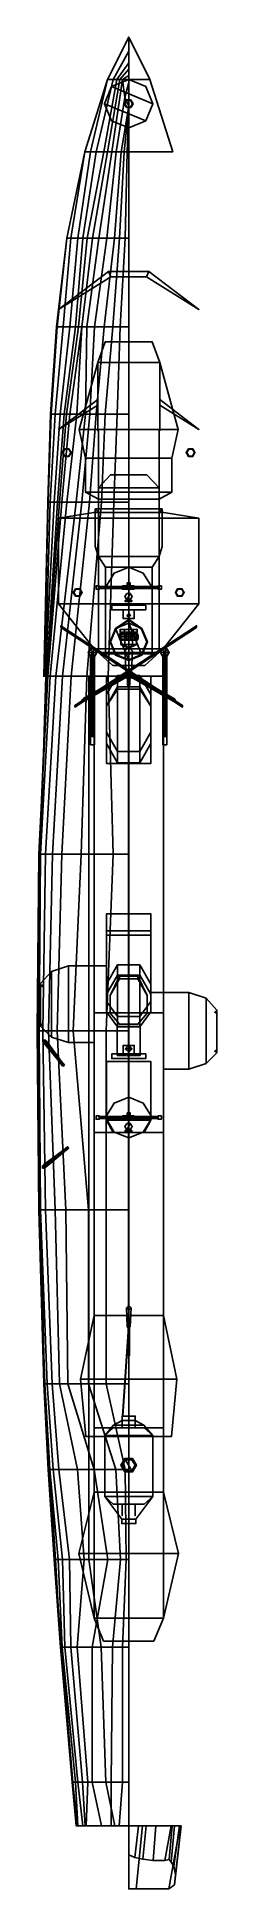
# Model space of a CAD drawing. Extents: x -6 to 6, y -60 to 60.
import ezdxf

# ---------------------------------------------------------------- set-up
doc = ezdxf.new("R2010")
doc.units = 0
doc.layers.get('0').update_dxf_attribs({"linetype": 'CONTINUOUS'})

msp = doc.modelspace()

# ---------------------------------------------------------------- linework, layer by layer
for points in [[(1.36, 56.84, 5.95), (0, 59.57, 6.12), (0, 59.57, 6.12), (-1.36, 56.84, 5.95)], [(0, 59.57, 6.12), (0, 58.67, 5.09), (-1, 56.84, 4.22), (-1.36, 56.84, 5.95)], [(-1, 56.84, 4.22), (0, 58.67, 5.09), (0, 57.92, 3.78), (-0.76, 56.84, 3.31)], [(-0.76, 56.84, 3.31), (0, 57.92, 3.78), (0, 57.51, 2.92), (-0.58, 56.84, 2.41)], [(-0.58, 56.84, 2.41), (0, 57.51, 2.92), (0, 57.09, 1.73), (-0.39, 56.84, 1.3)], [(-2.83, 52.18, 5.31), (-1.36, 56.84, 5.95), (-1.36, 56.84, 5.95), (-2.46, 52.18, 4.29)], [(-1.36, 56.84, 5.95), (-1.36, 56.84, 5.95), (-2.83, 52.18, 5.31), (-2.83, 52.18, 5.62)], [(2.83, 52.18, 5.62), (1.36, 56.84, 5.95), (-1.36, 56.84, 5.95), (-2.83, 52.18, 5.62)], [(-2.46, 52.18, 4.29), (-1.36, 56.84, 5.95), (-1, 56.84, 4.22), (-2.09, 52.18, 3.37)], [(-2.09, 52.18, 3.37), (-1, 56.84, 4.22), (-0.76, 56.84, 3.31), (-1.6, 52.18, 1.9)], [(-1.6, 52.18, 1.9), (-0.76, 56.84, 3.31), (-0.58, 56.84, 2.41), (-1.36, 52.18, 1.08)], [(1.56, 55.28, 5.98), (-1.1, 56.38, 5.98), (-1.56, 55.28, 5.98), (1.1, 54.18, 5.98)], [(-1.1, 56.38, 5.91), (-1.56, 55.28, 5.83), (-1.56, 55.28, 5.98), (-1.1, 56.38, 5.98)], [(-1.36, 52.18, 1.08), (-0.58, 56.84, 2.41), (-0.39, 56.84, 1.3), (-1.08, 52.18, -0.25)], [(1.1, 56.38, 5.98), (0, 56.84, 5.98), (-1.1, 56.38, 5.98), (1.56, 55.28, 5.98)], [(0, 56.84, 5.95), (-1.1, 56.38, 5.91), (-1.1, 56.38, 5.98), (0, 56.84, 5.98)], [(-1.08, 52.18, -0.25), (-0.39, 56.84, 1.3), (-0.24, 55.68, 0.02), (-0.8, 52.18, -1.91)], [(-0.39, 56.84, 1.3), (0, 57.09, 1.73), (0, 56.65, 0.02), (-0.24, 55.68, 0.02)], [(-0.24, 55.68, 0.02), (0, 56.65, 0.02), (0, 56.11, -3.61), (0, 55.12, -3.63)], [(1.1, 56.38, 5.91), (0, 56.84, 5.95), (0, 56.84, 5.98), (1.1, 56.38, 5.98)], [(1.56, 55.28, 5.83), (1.1, 56.38, 5.91), (1.1, 56.38, 5.98), (1.56, 55.28, 5.98)], [(1.1, 54.18, 5.98), (-1.56, 55.28, 5.98), (-1.1, 54.18, 5.98), (0, 53.72, 5.98)], [(-1.56, 55.28, 5.83), (-1.1, 54.18, 5.76), (-1.1, 54.18, 5.98), (-1.56, 55.28, 5.98)], [(-0.8, 52.18, -1.91), (-0.24, 55.68, 0.02), (0, 55.12, -3.63), (-0.49, 52.18, -3.47)], [(-0.49, 52.18, -3.47), (0, 55.12, -3.63), (0, 55.12, -3.63), (-0.3, 52.18, -3.88)], [(-0.3, 52.18, -3.88), (0, 55.12, -3.63), (0, 55.12, -3.63), (-0.11, 52.18, -4.14)], [(-0.14, 55.52, 5.98), (-0.28, 55.28, 5.98), (-0.28, 55.28, 6.03), (-0.14, 55.52, 6.03)], [(-0.25, 55.28, 6.06), (-0.13, 55.5, 6.06), (-0.14, 55.52, 6.03), (-0.28, 55.28, 6.03)], [(-0.28, 55.28, 5.98), (-0.14, 55.04, 5.98), (-0.14, 55.04, 6.03), (-0.28, 55.28, 6.03)], [(-0.13, 55.06, 6.06), (-0.25, 55.28, 6.06), (-0.28, 55.28, 6.03), (-0.14, 55.04, 6.03)], [(-0.13, 55.5, 6.06), (-0.25, 55.28, 6.06), (-0.25, 55.28, 7.25), (-0.13, 55.5, 7.25)], [(-0.25, 55.28, 6.06), (-0.13, 55.06, 6.06), (-0.13, 55.06, 7.25), (-0.25, 55.28, 7.25)], [(0.14, 55.52, 5.98), (-0.14, 55.52, 5.98), (-0.14, 55.52, 6.03), (0.14, 55.52, 6.03)], [(-0.13, 55.5, 6.06), (0.12, 55.5, 6.06), (0.14, 55.52, 6.03), (-0.14, 55.52, 6.03)], [(0.12, 55.06, 6.06), (-0.13, 55.06, 6.06), (-0.14, 55.04, 6.03), (0.14, 55.04, 6.03)], [(-0.14, 55.04, 5.98), (0.14, 55.04, 5.98), (0.14, 55.04, 6.03), (-0.14, 55.04, 6.03)], [(0.12, 55.5, 6.06), (-0.13, 55.5, 6.06), (-0.13, 55.5, 7.25), (0.12, 55.5, 7.25)], [(-0.13, 55.06, 6.06), (0.12, 55.06, 6.06), (0.12, 55.06, 7.25), (-0.13, 55.06, 7.25)], [(-0.11, 52.18, -4.14), (0, 55.12, -3.63), (0, 55.12, -3.63), (0, 52.18, -4.16)], [(0.12, 55.5, 6.06), (0.25, 55.28, 6.06), (0.28, 55.28, 6.03), (0.14, 55.52, 6.03)], [(0.25, 55.28, 6.06), (0.12, 55.5, 6.06), (0.12, 55.5, 7.25), (0.25, 55.28, 7.25)], [(0.12, 55.06, 6.06), (0.25, 55.28, 6.06), (0.25, 55.28, 7.25), (0.12, 55.06, 7.25)], [(0.25, 55.28, 6.06), (0.12, 55.06, 6.06), (0.14, 55.04, 6.03), (0.28, 55.28, 6.03)], [(0.28, 55.28, 5.98), (0.14, 55.52, 5.98), (0.14, 55.52, 6.03), (0.28, 55.28, 6.03)], [(0.14, 55.04, 5.98), (0.28, 55.28, 5.98), (0.28, 55.28, 6.03), (0.14, 55.04, 6.03)], [(1.1, 54.18, 5.76), (1.56, 55.28, 5.83), (1.56, 55.28, 5.98), (1.1, 54.18, 5.98)], [(-1.1, 54.18, 5.76), (0, 53.72, 5.72), (0, 53.72, 5.98), (-1.1, 54.18, 5.98)], [(0, 53.72, 5.72), (1.1, 54.18, 5.76), (1.1, 54.18, 5.98), (0, 53.72, 5.98)], [(0, 46.63, 5.3), (0, 52.18, 5.62), (-2.83, 52.18, 5.62), (-3.97, 46.63, 5.26)], [(-3.97, 46.63, 5.09), (-2.83, 52.18, 5.31), (-2.83, 52.18, 5.31), (-3.72, 46.63, 4.72)], [(-2.83, 52.18, 5.62), (-2.83, 52.18, 5.31), (-3.97, 46.63, 5.09), (-3.97, 46.63, 5.26)], [(-3.72, 46.63, 4.72), (-2.83, 52.18, 5.31), (-2.46, 52.18, 4.29), (-3.28, 46.63, 3.81)], [(-3.28, 46.63, 3.81), (-2.46, 52.18, 4.29), (-2.09, 52.18, 3.37), (-2.94, 46.63, 3.11)], [(-2.94, 46.63, 3.11), (-2.09, 52.18, 3.37), (-1.6, 52.18, 1.9), (-2.68, 46.63, 2.51)], [(-2.68, 46.63, 2.51), (-1.6, 52.18, 1.9), (-1.36, 52.18, 1.08), (-2.32, 46.63, 1.36)], [(-2.32, 46.63, 1.36), (-1.36, 52.18, 1.08), (-1.08, 52.18, -0.25), (-1.92, 46.63, -0.35)], [(-1.92, 46.63, -0.35), (-1.08, 52.18, -0.25), (-0.8, 52.18, -1.91), (-1.4, 46.63, -2.24)], [(-1.4, 46.63, -2.24), (-0.8, 52.18, -1.91), (-0.49, 52.18, -3.47), (-0.92, 46.63, -3.34)], [(-0.92, 46.63, -3.34), (-0.49, 52.18, -3.47), (-0.3, 52.18, -3.88), (-0.6, 46.63, -3.77)], [(-0.6, 46.63, -3.77), (-0.3, 52.18, -3.88), (-0.11, 52.18, -4.14), (-0.22, 46.63, -4.07)], [(-0.22, 46.63, -4.07), (-0.11, 52.18, -4.14), (0, 52.18, -4.16), (0, 46.63, -4.1)], [(0, 40.92, 5.06), (0, 46.63, 5.3), (-3.97, 46.63, 5.26), (-4.65, 40.92, 4.97)], [(-3.97, 46.63, 5.26), (-3.97, 46.63, 5.09), (-4.59, 40.92, 4.85), (-4.65, 40.92, 4.97)], [(-4.59, 40.92, 4.85), (-3.97, 46.63, 5.09), (-3.72, 46.63, 4.72), (-4.22, 40.92, 4.32)], [(-4.22, 40.92, 4.32), (-3.72, 46.63, 4.72), (-3.28, 46.63, 3.81), (-3.79, 40.92, 3.51)], [(-3.79, 40.92, 3.51), (-3.28, 46.63, 3.81), (-2.94, 46.63, 3.11), (-3.41, 40.92, 2.57)], [(-3.41, 40.92, 2.57), (-2.94, 46.63, 3.11), (-2.68, 46.63, 2.51), (-3.23, 40.92, 2.02)], [(-3.23, 40.92, 2.02), (-2.68, 46.63, 2.51), (-2.32, 46.63, 1.36), (-3.02, 40.92, 1.24)], [(-3.02, 40.92, 1.24), (-2.32, 46.63, 1.36), (-1.92, 46.63, -0.35), (-2.69, 40.92, -0.5)], [(-2.69, 40.92, -0.5), (-1.92, 46.63, -0.35), (-1.4, 46.63, -2.24), (-2.19, 40.92, -1.99)], [(-2.19, 40.92, -1.99), (-1.4, 46.63, -2.24), (-0.92, 46.63, -3.34), (-1.58, 40.92, -3.03)], [(-1.58, 40.92, -3.03), (-0.92, 46.63, -3.34), (-0.6, 46.63, -3.77), (-1.02, 40.92, -3.61)], [(-1.02, 40.92, -3.61), (-0.6, 46.63, -3.77), (-0.22, 46.63, -4.07), (-0.55, 40.92, -3.93)], [(-0.55, 40.92, -3.93), (-0.22, 46.63, -4.07), (0, 46.63, -4.1), (0, 40.92, -4.05)], [(-1.15, 44.14, 5.03), (-1.3, 44.48, 5.69), (-4.51, 42.05, 5.32), (-4.51, 42.05, 5.05)], [(-4.51, 42.05, 5.05), (-4.51, 42.05, 5.32), (-1.3, 44.48, 5.69), (-1.15, 44.14, 5.03)], [(-1.15, 44.14, 5.03), (-1.3, 44.48, 5.69), (1.3, 44.48, 5.69), (1.15, 44.14, 5.03)], [(1.15, 44.14, 5.03), (1.3, 44.48, 5.69), (-1.3, 44.48, 5.69), (-1.15, 44.14, 5.03)], [(4.51, 42.05, 5.05), (4.51, 42.05, 5.32), (1.3, 44.48, 5.69), (1.15, 44.14, 5.03)], [(1.15, 44.14, 5.03), (1.3, 44.48, 5.69), (4.51, 42.05, 5.32), (4.51, 42.05, 5.05)], [(0, 35.3, 5.03), (0, 40.92, 5.06), (-4.65, 40.92, 4.97), (-5.03, 35.3, 4.92)], [(-4.65, 40.92, 4.97), (-4.59, 40.92, 4.85), (-4.99, 35.3, 4.82), (-5.03, 35.3, 4.92)], [(-4.99, 35.3, 4.82), (-4.59, 40.92, 4.85), (-4.22, 40.92, 4.32), (-4.73, 35.3, 4.29)], [(-4.73, 35.3, 4.29), (-4.22, 40.92, 4.32), (-3.79, 40.92, 3.51), (-4.41, 35.3, 3.48)], [(-4.41, 35.3, 3.48), (-3.79, 40.92, 3.51), (-3.41, 40.92, 2.57), (-4.14, 35.3, 2.54)], [(-4.14, 35.3, 2.54), (-3.41, 40.92, 2.57), (-3.23, 40.92, 2.02), (-3.99, 35.3, 1.99)], [(-3.99, 35.3, 1.99), (-3.23, 40.92, 2.02), (-3.02, 40.92, 1.24), (-3.79, 35.3, 1.21)], [(-3.79, 35.3, 1.21), (-3.02, 40.92, 1.24), (-3.02, 40.92, 1.24), (-3.34, 35.3, -0.53)], [(-3.34, 35.3, -0.53), (-3.02, 40.92, 1.24), (-2.69, 40.92, -0.5), (-2.77, 35.3, -2.02)], [(-2.77, 35.3, -2.02), (-2.69, 40.92, -0.5), (-2.19, 40.92, -1.99), (-2.49, 35.3, -2.54)], [(-2.49, 35.3, -2.54), (-2.19, 40.92, -1.99), (-1.58, 40.92, -3.03), (-2.1, 35.3, -3.06)], [(-2.1, 35.3, -3.06), (-1.58, 40.92, -3.03), (-1.02, 40.92, -3.61), (-1.51, 35.3, -3.59)], [(-1.51, 35.3, -3.59), (-1.02, 40.92, -3.61), (-0.55, 40.92, -3.93), (-0.75, 35.3, -3.93)], [(-0.75, 35.3, -3.93), (-0.55, 40.92, -3.93), (0, 40.92, -4.05), (0, 35.3, -4)], [(1.99, 38.62, 7.15), (1.51, 39.95, 7.73), (-1.51, 39.95, 7.73), (-1.99, 38.62, 7.15)], [(-1.99, 38.62, 7.15), (-1.51, 39.95, 7.73), (1.51, 39.95, 7.73), (1.99, 38.62, 7.15)], [(-1.99, 38.62, 7.15), (-3.18, 34.33, 7.15), (3.18, 34.33, 7.15), (1.99, 38.62, 7.15)], [(1.99, 38.62, 7.15), (3.18, 34.33, 7.15), (-3.18, 34.33, 7.15), (-1.99, 38.62, 7.15)], [(-1.99, 38.62, 7.15), (-1.99, 38.62, 5.01), (-1.99, 34.24, 5.01), (-1.99, 34.24, 7.15)], [(1.99, 38.62, 7.15), (1.99, 38.62, 5.01), (-1.99, 38.62, 5.01), (-1.99, 38.62, 7.15)], [(1.99, 34.24, 5.01), (1.99, 38.62, 5.01), (1.99, 38.62, 7.15), (1.99, 34.24, 7.15)], [(-4.51, 34.33, 5.03), (-4.51, 34.33, 5.3), (-1.99, 36.24, 5.69), (-1.99, 35.89, 5.03)], [(-1.99, 35.89, 5.03), (-1.99, 36.24, 5.69), (-4.51, 34.33, 5.3), (-4.51, 34.33, 5.03)], [(1.99, 35.89, 5.03), (1.99, 36.24, 5.69), (4.51, 34.33, 5.3), (4.51, 34.33, 5.03)], [(4.51, 34.33, 5.03), (4.51, 34.33, 5.3), (1.99, 36.24, 5.69), (1.99, 35.89, 5.03)], [(0, 29.64, 5.08), (0, 35.3, 5.03), (-5.03, 35.3, 4.92), (-5.2, 29.64, 4.89)], [(-5.03, 35.3, 4.92), (-4.99, 35.3, 4.82), (-5.18, 29.64, 4.8), (-5.2, 29.64, 4.89)], [(-5.18, 29.64, 4.8), (-4.99, 35.3, 4.82), (-4.73, 35.3, 4.29), (-5.05, 29.64, 4.34)], [(-5.05, 29.64, 4.34), (-4.73, 35.3, 4.29), (-4.41, 35.3, 3.48), (-4.8, 29.64, 3.53)], [(-4.8, 29.64, 3.53), (-4.41, 35.3, 3.48), (-4.14, 35.3, 2.54), (-4.57, 29.64, 2.59)], [(-4.57, 29.64, 2.59), (-4.14, 35.3, 2.54), (-3.99, 35.3, 1.99), (-4.44, 29.64, 2.04)], [(-4.44, 29.64, 2.04), (-3.99, 35.3, 1.99), (-3.79, 35.3, 1.21), (-4.29, 29.64, 1.26)], [(-4.29, 29.64, 1.26), (-3.79, 35.3, 1.21), (-3.34, 35.3, -0.53), (-3.98, 29.64, -0.48)], [(-3.98, 29.64, -0.48), (-3.34, 35.3, -0.53), (-2.77, 35.3, -2.02), (-3.37, 29.64, -1.97)], [(-3.37, 29.64, -1.97), (-2.77, 35.3, -2.02), (-2.49, 35.3, -2.54), (-3.01, 29.64, -2.49)], [(-3.01, 29.64, -2.49), (-2.49, 35.3, -2.54), (-2.1, 35.3, -3.06), (-2.53, 29.64, -3.01)], [(-2.53, 29.64, -3.01), (-2.1, 35.3, -3.06), (-1.51, 35.3, -3.59), (-1.74, 29.64, -3.54)], [(-1.74, 29.64, -3.54), (-1.51, 35.3, -3.59), (-0.75, 35.3, -3.93), (-0.95, 29.64, -3.83)], [(-0.95, 29.64, -3.83), (-0.75, 35.3, -3.93), (0, 35.3, -4), (0, 29.64, -3.95)], [(3.18, 34.33, 7.15), (2.77, 32.48, 7.15), (-2.77, 32.48, 7.15), (-3.18, 34.33, 7.15)], [(-3.18, 34.33, 7.15), (-2.77, 32.48, 7.15), (2.77, 32.48, 7.15), (3.18, 34.33, 7.15)], [(-1.99, 34.24, 7.15), (-1.99, 34.24, 5.01), (-1.95, 34.24, 5.01), (-1.95, 34.24, 7.15)], [(-1.95, 34.24, 7.15), (-1.95, 34.24, 5.01), (-1.95, 28.99, 5.04), (-1.95, 28.99, 7.15)], [(1.95, 34.24, 7.15), (1.95, 34.24, 5.01), (1.99, 34.24, 5.01), (1.99, 34.24, 7.15)], [(1.95, 28.99, 5.04), (1.95, 34.24, 5.01), (1.95, 34.24, 7.15), (1.95, 28.99, 7.15)], [(-4.12, 33.07, 5.04), (-4.26, 32.83, 5.04), (-4.26, 32.83, 5.09), (-4.12, 33.07, 5.09)], [(-4.23, 32.83, 5.12), (-4.1, 33.05, 5.12), (-4.12, 33.07, 5.09), (-4.26, 32.83, 5.09)], [(-4.26, 32.83, 5.04), (-4.12, 32.59, 5.04), (-4.12, 32.59, 5.09), (-4.26, 32.83, 5.09)], [(-4.1, 32.61, 5.12), (-4.23, 32.83, 5.12), (-4.26, 32.83, 5.09), (-4.12, 32.59, 5.09)], [(-4.1, 33.05, 5.12), (-4.23, 32.83, 5.12), (-4.23, 32.83, 5.91), (-4.1, 33.05, 5.91)], [(-4.23, 32.83, 5.12), (-4.1, 32.61, 5.12), (-4.1, 32.61, 5.91), (-4.23, 32.83, 5.91)], [(-3.84, 33.07, 5.04), (-4.12, 33.07, 5.04), (-4.12, 33.07, 5.09), (-3.84, 33.07, 5.09)], [(-4.1, 33.05, 5.12), (-3.85, 33.05, 5.12), (-3.84, 33.07, 5.09), (-4.12, 33.07, 5.09)], [(-3.85, 32.61, 5.12), (-4.1, 32.61, 5.12), (-4.12, 32.59, 5.09), (-3.84, 32.59, 5.09)], [(-4.12, 32.59, 5.04), (-3.84, 32.59, 5.04), (-3.84, 32.59, 5.09), (-4.12, 32.59, 5.09)], [(-3.85, 33.05, 5.12), (-4.1, 33.05, 5.12), (-4.1, 33.05, 5.91), (-3.85, 33.05, 5.91)], [(-4.1, 32.61, 5.12), (-3.85, 32.61, 5.12), (-3.85, 32.61, 5.91), (-4.1, 32.61, 5.91)], [(-3.85, 33.05, 5.12), (-3.73, 32.83, 5.12), (-3.7, 32.83, 5.09), (-3.84, 33.07, 5.09)], [(-3.73, 32.83, 5.12), (-3.85, 33.05, 5.12), (-3.85, 33.05, 5.91), (-3.73, 32.83, 5.91)], [(-3.85, 32.61, 5.12), (-3.73, 32.83, 5.12), (-3.73, 32.83, 5.91), (-3.85, 32.61, 5.91)], [(-3.73, 32.83, 5.12), (-3.85, 32.61, 5.12), (-3.84, 32.59, 5.09), (-3.7, 32.83, 5.09)], [(-3.7, 32.83, 5.04), (-3.84, 33.07, 5.04), (-3.84, 33.07, 5.09), (-3.7, 32.83, 5.09)], [(-3.84, 32.59, 5.04), (-3.7, 32.83, 5.04), (-3.7, 32.83, 5.09), (-3.84, 32.59, 5.09)], [(-2.77, 32.48, 7.15), (-2.77, 30.28, 7.15), (2.77, 30.28, 7.15), (2.77, 32.48, 7.15)], [(2.77, 32.48, 7.15), (2.77, 30.28, 7.15), (-2.77, 30.28, 7.15), (-2.77, 32.48, 7.15)], [(3.73, 32.83, 5.12), (3.86, 33.05, 5.12), (3.84, 33.07, 5.09), (3.7, 32.83, 5.09)], [(3.84, 33.07, 5.04), (3.7, 32.83, 5.04), (3.7, 32.83, 5.09), (3.84, 33.07, 5.09)], [(3.86, 32.61, 5.12), (3.73, 32.83, 5.12), (3.7, 32.83, 5.09), (3.84, 32.59, 5.09)], [(3.7, 32.83, 5.04), (3.84, 32.59, 5.04), (3.84, 32.59, 5.09), (3.7, 32.83, 5.09)], [(3.86, 33.05, 5.12), (3.73, 32.83, 5.12), (3.73, 32.83, 5.91), (3.86, 33.05, 5.91)], [(3.73, 32.83, 5.12), (3.86, 32.61, 5.12), (3.86, 32.61, 5.91), (3.73, 32.83, 5.91)], [(3.86, 33.05, 5.12), (4.11, 33.05, 5.12), (4.12, 33.07, 5.09), (3.84, 33.07, 5.09)], [(4.12, 33.07, 5.04), (3.84, 33.07, 5.04), (3.84, 33.07, 5.09), (4.12, 33.07, 5.09)], [(4.11, 32.61, 5.12), (3.86, 32.61, 5.12), (3.84, 32.59, 5.09), (4.12, 32.59, 5.09)], [(3.84, 32.59, 5.04), (4.12, 32.59, 5.04), (4.12, 32.59, 5.09), (3.84, 32.59, 5.09)], [(4.11, 33.05, 5.12), (3.86, 33.05, 5.12), (3.86, 33.05, 5.91), (4.11, 33.05, 5.91)], [(3.86, 32.61, 5.12), (4.11, 32.61, 5.12), (4.11, 32.61, 5.91), (3.86, 32.61, 5.91)], [(4.11, 33.05, 5.12), (4.23, 32.83, 5.12), (4.26, 32.83, 5.09), (4.12, 33.07, 5.09)], [(4.23, 32.83, 5.12), (4.11, 33.05, 5.12), (4.11, 33.05, 5.91), (4.23, 32.83, 5.91)], [(4.11, 32.61, 5.12), (4.23, 32.83, 5.12), (4.23, 32.83, 5.91), (4.11, 32.61, 5.91)], [(4.23, 32.83, 5.12), (4.11, 32.61, 5.12), (4.12, 32.59, 5.09), (4.26, 32.83, 5.09)], [(4.26, 32.83, 5.04), (4.12, 33.07, 5.04), (4.12, 33.07, 5.09), (4.26, 32.83, 5.09)], [(4.12, 32.59, 5.04), (4.26, 32.83, 5.04), (4.26, 32.83, 5.09), (4.12, 32.59, 5.09)], [(1.95, 30.57, 9.27), (1.16, 31.41, 9.27), (-1.16, 31.41, 9.27), (-1.95, 30.57, 9.27)], [(-1.16, 31.41, 9.27), (-1.16, 31.41, 7.15), (-1.95, 30.57, 7.15), (-1.95, 30.57, 9.27)], [(1.16, 31.41, 9.27), (1.16, 31.41, 7.15), (-1.16, 31.41, 7.15), (-1.16, 31.41, 9.27)], [(1.95, 30.57, 7.15), (1.16, 31.41, 7.15), (1.16, 31.41, 9.27), (1.95, 30.57, 9.27)], [(2.77, 30.28, 7.15), (1.95, 29.83, 7.15), (-1.95, 29.83, 7.15), (-2.77, 30.28, 7.15)], [(-2.77, 30.28, 7.15), (-1.95, 29.83, 7.15), (1.95, 29.83, 7.15), (2.77, 30.28, 7.15)], [(1.95, 28.99, 9.48), (1.95, 30.57, 9.27), (-1.95, 30.57, 9.27), (-1.95, 28.99, 9.48)], [(-1.95, 30.57, 9.27), (-1.95, 30.57, 7.15), (-1.95, 28.99, 7.15), (-1.95, 28.99, 9.48)], [(1.95, 28.99, 7.15), (1.95, 30.57, 7.15), (1.95, 30.57, 9.27), (1.95, 28.99, 9.48)], [(0, 18.44, 5.12), (0, 29.64, 5.08), (-5.2, 29.64, 4.89), (-5.46, 18.44, 4.93)], [(-5.2, 29.64, 4.89), (-5.18, 29.64, 4.8), (-5.45, 18.44, 4.84), (-5.46, 18.44, 4.93)], [(-5.45, 18.44, 4.84), (-5.18, 29.64, 4.8), (-5.05, 29.64, 4.34), (-5.38, 18.44, 4.38)], [(-5.38, 18.44, 3.57), (-4.8, 29.64, 3.53), (-4.57, 29.64, 2.59), (-5.29, 18.44, 2.63)], [(-5.38, 18.44, 4.38), (-5.05, 29.64, 4.34), (-4.8, 29.64, 3.53), (-5.38, 18.44, 3.57)], [(-5.29, 18.44, 2.63), (-4.57, 29.64, 2.59), (-4.44, 29.64, 2.04), (-5.27, 18.44, 2.08)], [(-5.27, 18.44, 2.08), (-4.44, 29.64, 2.04), (-4.29, 29.64, 1.26), (-5.19, 18.44, 1.3)], [(-5.19, 18.44, 1.3), (-4.29, 29.64, 1.26), (-3.98, 29.64, -0.48), (-5.04, 18.44, -0.6)], [(-5.04, 18.44, -0.6), (-3.98, 29.64, -0.48), (-3.37, 29.64, -1.97), (-4.69, 18.44, -1.74)], [(-4.69, 18.44, -1.74), (-3.37, 29.64, -1.97), (-3.01, 29.64, -2.49), (-4.25, 18.44, -2.45)], [(2.25, 28.99, 8.02), (4.51, 28.61, 8.02), (-4.51, 28.61, 8.02), (-2.25, 28.99, 8.02)], [(-2.25, 28.99, 8.02), (-4.51, 28.61, 8.02), (4.51, 28.61, 8.02), (2.25, 28.99, 8.02)], [(-2.25, 28.99, 8.02), (-4.51, 28.61, 8.02), (-4.51, 28.61, 9.54), (-2.25, 28.99, 9.54)], [(-2.25, 28.99, 9.54), (-4.51, 28.61, 9.54), (-4.51, 28.61, 8.02), (-2.25, 28.99, 8.02)], [(4.51, 28.61, 8.02), (4.51, 23.1, 8.02), (-4.51, 23.1, 8.02), (-4.51, 28.61, 8.02)], [(-4.51, 28.61, 8.02), (-4.51, 23.1, 8.02), (4.51, 23.1, 8.02), (4.51, 28.61, 8.02)], [(-4.51, 23.1, 8.02), (-4.51, 28.61, 8.02), (-4.51, 28.61, 9.54), (-4.51, 23.1, 9.54)], [(-4.51, 23.1, 9.54), (-4.51, 28.61, 9.54), (-4.51, 28.61, 8.02), (-4.51, 23.1, 8.02)], [(-4.25, 18.44, -2.45), (-3.01, 29.64, -2.49), (-2.53, 29.64, -3.01), (-3.7, 18.44, -2.97)], [(-3.7, 18.44, -2.97), (-2.53, 29.64, -3.01), (-1.74, 29.64, -3.54), (-2.7, 18.44, -3.5)], [(-2.7, 18.44, -3.5), (-1.74, 29.64, -3.54), (-0.95, 29.64, -3.83), (-1.32, 18.44, -3.79)], [(-1.95, 28.99, 8.02), (-2.25, 28.99, 8.02), (-2.25, 28.99, 9.54), (-1.95, 28.99, 9.54)], [(-1.95, 28.99, 9.54), (-2.25, 28.99, 9.54), (-2.25, 28.99, 8.02), (-1.95, 28.99, 8.02)], [(-2.15, 29.21, 11.63), (2.15, 29.21, 11.63), (1.95, 28.99, 11.35), (-1.95, 28.99, 11.35)], [(-1.95, 28.99, 11.35), (1.95, 28.99, 11.35), (2.15, 29.21, 11.63), (-2.15, 29.21, 11.63)], [(-2.15, 26.79, 11.63), (-2.15, 29.21, 11.63), (-1.95, 28.99, 11.35), (-1.95, 26.14, 11.35)], [(-1.95, 26.14, 11.35), (-1.95, 28.99, 11.35), (-2.15, 29.21, 11.63), (-2.15, 26.79, 11.63)], [(-1.95, 28.99, 8.02), (-1.95, 28.99, 5.04), (-1.95, 19.97, 5.04), (-1.95, 19.97, 8.02)], [(-1.95, 28.99, 10.46), (-1.95, 28.99, 8.02), (-1.95, 26.14, 8.02), (-1.95, 26.14, 10.46)], [(1.95, 26.14, 10.46), (1.95, 28.99, 10.46), (-1.95, 28.99, 10.46), (-1.95, 26.14, 10.46)], [(1.95, 28.99, 10.46), (1.95, 28.99, 9.48), (-1.95, 28.99, 9.48), (-1.95, 28.99, 10.46)], [(-1.95, 26.14, 10.46), (-1.95, 28.99, 10.46), (-1.95, 28.99, 11.35), (-1.95, 26.14, 11.35)], [(-1.95, 26.14, 11.35), (-1.95, 28.99, 11.35), (-1.95, 28.99, 10.46), (-1.95, 26.14, 10.46)], [(-1.95, 28.99, 11.35), (1.95, 28.99, 11.35), (1.95, 28.99, 10.46), (-1.95, 28.99, 10.46)], [(-1.95, 28.99, 10.46), (1.95, 28.99, 10.46), (1.95, 28.99, 11.35), (-1.95, 28.99, 11.35)], [(-1.32, 18.44, -3.79), (-0.95, 29.64, -3.83), (0, 29.64, -3.95), (0, 18.44, -3.88)], [(2.15, 26.79, 11.63), (2.15, 29.21, 11.63), (1.95, 28.99, 11.35), (1.95, 26.14, 11.35)], [(1.95, 26.14, 11.35), (1.95, 28.99, 11.35), (2.15, 29.21, 11.63), (2.15, 26.79, 11.63)], [(1.95, 19.97, 5.04), (1.95, 28.99, 5.04), (1.95, 28.99, 8.02), (1.95, 19.97, 8.02)], [(1.95, 26.14, 8.02), (1.95, 28.99, 8.02), (1.95, 28.99, 10.46), (1.95, 26.14, 10.46)], [(1.95, 26.14, 11.35), (1.95, 28.99, 11.35), (1.95, 28.99, 10.46), (1.95, 26.14, 10.46)], [(1.95, 26.14, 10.46), (1.95, 28.99, 10.46), (1.95, 28.99, 11.35), (1.95, 26.14, 11.35)], [(1.95, 28.99, 8.02), (2.25, 28.99, 8.02), (2.25, 28.99, 9.54), (1.95, 28.99, 9.54)], [(1.95, 28.99, 9.54), (2.25, 28.99, 9.54), (2.25, 28.99, 8.02), (1.95, 28.99, 8.02)], [(2.25, 28.99, 9.54), (4.51, 28.61, 9.54), (4.51, 28.61, 8.02), (2.25, 28.99, 8.02)], [(2.25, 28.99, 8.02), (4.51, 28.61, 8.02), (4.51, 28.61, 9.54), (2.25, 28.99, 9.54)], [(4.51, 23.1, 9.54), (4.51, 28.61, 9.54), (4.51, 28.61, 8.02), (4.51, 23.1, 8.02)], [(4.51, 23.1, 8.02), (4.51, 28.61, 8.02), (4.51, 28.61, 9.54), (4.51, 23.1, 9.54)], [(-4.51, 28.13, 5.08), (-4.51, 28.3, 5.08), (-4.51, 28.3, 8.02), (-4.51, 28.13, 8.02)], [(-4.51, 28.13, 8.02), (-4.51, 28.3, 8.02), (-4.51, 28.3, 5.08), (-4.51, 28.13, 5.08)], [(-4.51, 28.13, 8.02), (-4.51, 28.3, 8.02), (-4.51, 25.84, 5.09), (-4.51, 25.67, 5.09)], [(-4.51, 25.67, 5.09), (-4.51, 25.84, 5.09), (-4.51, 28.3, 8.02), (-4.51, 28.13, 8.02)], [(4.51, 28.13, 8.02), (4.51, 28.3, 8.02), (4.51, 25.84, 5.09), (4.51, 25.67, 5.09)], [(4.51, 25.67, 5.09), (4.51, 25.84, 5.09), (4.51, 28.3, 8.02), (4.51, 28.13, 8.02)], [(4.51, 28.13, 8.02), (4.51, 28.3, 8.02), (4.51, 28.3, 5.08), (4.51, 28.13, 5.08)], [(4.51, 28.13, 5.08), (4.51, 28.3, 5.08), (4.51, 28.3, 8.02), (4.51, 28.13, 8.02)], [(-4.51, 25.67, 8.02), (-4.51, 25.84, 8.02), (-4.51, 25.84, 5.09), (-4.51, 25.67, 5.09)], [(-4.51, 25.67, 5.09), (-4.51, 25.84, 5.09), (-4.51, 25.84, 8.02), (-4.51, 25.67, 8.02)], [(-4.51, 23.27, 8.02), (-4.51, 23.1, 8.02), (-4.51, 25.67, 5.09), (-4.51, 25.84, 5.09)], [(-4.51, 25.84, 5.09), (-4.51, 25.67, 5.09), (-4.51, 23.1, 8.02), (-4.51, 23.27, 8.02)], [(1.5, 25.46, 10.46), (1.95, 26.14, 10.46), (-1.95, 26.14, 10.46), (-1.5, 25.46, 10.46)], [(-1.95, 26.14, 10.46), (-1.95, 26.14, 8.02), (-1.5, 25.46, 8.02), (-1.5, 25.46, 10.46)], [(-1.5, 25.46, 11.35), (-1.95, 26.14, 11.35), (-1.95, 26.14, 10.46), (-1.5, 25.46, 10.46)], [(-1.5, 25.46, 10.46), (-1.95, 26.14, 10.46), (-1.95, 26.14, 11.35), (-1.5, 25.46, 11.35)], [(1.5, 19.88, 10.46), (1.5, 25.46, 10.46), (-1.5, 25.46, 10.46), (-1.5, 19.88, 10.46)], [(-1.5, 25.46, 10.46), (-1.5, 25.46, 8.02), (-1.5, 19.88, 8.02), (-1.5, 19.88, 10.46)], [(-1.5, 24.15, 10.46), (-1.5, 25.46, 10.46), (-1.5, 25.46, 11.35), (-1.5, 24.15, 11.35)], [(-1.5, 24.15, 11.35), (-1.5, 25.46, 11.35), (-1.5, 25.46, 10.46), (-1.5, 24.15, 10.46)], [(-1.5, 24.15, 10.46), (-0.93, 25.08, 10.46), (-0.93, 25.08, 12.2), (-1.5, 24.15, 12.2)], [(-1.5, 24.15, 12.2), (-0.93, 25.08, 12.2), (-0.93, 25.08, 10.46), (-1.5, 24.15, 10.46)], [(-0.93, 25.08, 12.2), (0, 25.46, 12.2), (0, 25.46, 10.46), (-0.93, 25.08, 10.46)], [(-0.93, 25.08, 10.46), (0, 25.46, 10.46), (0, 25.46, 12.2), (-0.93, 25.08, 12.2)], [(0, 25.46, 10.46), (0.93, 25.08, 10.46), (0.93, 25.08, 12.2), (0, 25.46, 12.2)], [(0, 25.46, 12.2), (0.93, 25.08, 12.2), (0.93, 25.08, 10.46), (0, 25.46, 10.46)], [(0.93, 25.08, 12.2), (1.5, 24.15, 12.2), (1.5, 24.15, 10.46), (0.93, 25.08, 10.46)], [(0.93, 25.08, 10.46), (1.5, 24.15, 10.46), (1.5, 24.15, 12.2), (0.93, 25.08, 12.2)], [(1.5, 25.46, 8.02), (1.95, 26.14, 8.02), (1.95, 26.14, 10.46), (1.5, 25.46, 10.46)], [(1.5, 25.46, 11.35), (1.95, 26.14, 11.35), (1.95, 26.14, 10.46), (1.5, 25.46, 10.46)], [(1.5, 25.46, 10.46), (1.95, 26.14, 10.46), (1.95, 26.14, 11.35), (1.5, 25.46, 11.35)], [(1.5, 19.88, 8.02), (1.5, 25.46, 8.02), (1.5, 25.46, 10.46), (1.5, 19.88, 10.46)], [(1.5, 24.15, 10.46), (1.5, 25.46, 10.46), (1.5, 25.46, 11.35), (1.5, 24.15, 11.35)], [(1.5, 24.15, 11.35), (1.5, 25.46, 11.35), (1.5, 25.46, 10.46), (1.5, 24.15, 10.46)], [(4.51, 23.27, 8.02), (4.51, 23.1, 8.02), (4.51, 25.67, 5.09), (4.51, 25.84, 5.09)], [(4.51, 25.84, 5.09), (4.51, 25.67, 5.09), (4.51, 23.1, 8.02), (4.51, 23.27, 8.02)], [(4.51, 25.67, 8.02), (4.51, 25.84, 8.02), (4.51, 25.84, 5.09), (4.51, 25.67, 5.09)], [(4.51, 25.67, 5.09), (4.51, 25.84, 5.09), (4.51, 25.84, 8.02), (4.51, 25.67, 8.02)], [(-3.53, 23.83, 8.1), (-3.4, 24.05, 8.1), (-3.42, 24.07, 8.07), (-3.56, 23.83, 8.07)], [(-3.42, 24.07, 8.02), (-3.56, 23.83, 8.02), (-3.56, 23.83, 8.07), (-3.42, 24.07, 8.07)], [(-3.4, 24.05, 8.1), (-3.53, 23.83, 8.1), (-3.53, 23.83, 9.28), (-3.4, 24.05, 9.28)], [(-3.4, 24.05, 8.1), (-3.15, 24.05, 8.1), (-3.14, 24.07, 8.07), (-3.42, 24.07, 8.07)], [(-3.14, 24.07, 8.02), (-3.42, 24.07, 8.02), (-3.42, 24.07, 8.07), (-3.14, 24.07, 8.07)], [(-3.15, 24.05, 8.1), (-3.4, 24.05, 8.1), (-3.4, 24.05, 9.28), (-3.15, 24.05, 9.28)], [(-3.15, 24.05, 8.1), (-3.03, 23.83, 8.1), (-3, 23.83, 8.07), (-3.14, 24.07, 8.07)], [(-3.03, 23.83, 8.1), (-3.15, 24.05, 8.1), (-3.15, 24.05, 9.28), (-3.03, 23.83, 9.28)], [(-3, 23.83, 8.02), (-3.14, 24.07, 8.02), (-3.14, 24.07, 8.07), (-3, 23.83, 8.07)], [(-2.1, 24.26, 12.62), (-1.89, 24.26, 12.62), (-1.89, 24.26, 12.4), (-2.1, 24.26, 12.4)], [(-2.1, 24.26, 12.4), (-1.89, 24.26, 12.4), (-1.89, 24.04, 12.4), (-2.1, 24.04, 12.4)], [(-1.89, 24.04, 12.62), (-1.89, 24.26, 12.62), (-2.1, 24.26, 12.62), (-2.1, 24.04, 12.62)], [(-2.1, 24.04, 12.62), (-2.1, 24.26, 12.62), (-2.1, 24.26, 12.4), (-2.1, 24.04, 12.4)], [(-2.1, 24.04, 12.4), (-1.89, 24.04, 12.4), (-1.89, 24.04, 12.62), (-2.1, 24.04, 12.62)], [(-1.89, 24.04, 12.4), (-1.89, 24.26, 12.4), (-1.89, 24.26, 12.62), (-1.89, 24.04, 12.62)], [(-1.89, 24.22, 12.51), (-1.89, 24.18, 12.57), (1.89, 24.18, 12.57), (1.89, 24.22, 12.51)], [(-1.89, 24.18, 12.45), (-1.89, 24.22, 12.51), (1.89, 24.22, 12.51), (1.89, 24.18, 12.45)], [(-1.89, 24.18, 12.57), (-1.89, 24.11, 12.57), (1.89, 24.11, 12.57), (1.89, 24.18, 12.57)], [(-1.89, 24.11, 12.45), (-1.89, 24.18, 12.45), (1.89, 24.18, 12.45), (1.89, 24.11, 12.45)], [(-1.89, 24.11, 12.57), (-1.89, 24.08, 12.51), (1.89, 24.08, 12.51), (1.89, 24.11, 12.57)], [(-1.89, 24.08, 12.51), (-1.89, 24.11, 12.45), (1.89, 24.11, 12.45), (1.89, 24.08, 12.51)], [(-1.5, 19.88, 12.2), (-1.5, 24.15, 12.2), (-1.5, 24.15, 10.46), (-1.5, 19.88, 10.46)], [(-1.5, 19.88, 10.46), (-1.5, 24.15, 10.46), (-1.5, 24.15, 12.2), (-1.5, 19.88, 12.2)], [(-0.4, 24.26, 12.22), (0.35, 24.26, 12.22), (0.35, 24.04, 12.22), (-0.4, 24.04, 12.22)], [(-0.4, 24.26, 12.22), (-0.4, 24.26, 12.67), (-0.4, 24.04, 12.67), (-0.4, 24.04, 12.22)], [(-0.13, 24.07, 11.42), (0.13, 24.22, 11.42), (0, 24.3, 11.42), (-0.13, 24.22, 11.42)], [(0, 24.3, 10.46), (-0.13, 24.22, 10.46), (-0.13, 24.22, 11.42), (0, 24.3, 11.42)], [(0, 24, 11.42), (0.13, 24.07, 11.42), (0.13, 24.22, 11.42), (-0.13, 24.07, 11.42)], [(-0.13, 24.22, 10.46), (-0.13, 24.07, 10.46), (-0.13, 24.07, 11.42), (-0.13, 24.22, 11.42)], [(-0.13, 24.07, 10.46), (0, 24, 10.46), (0, 24, 11.42), (-0.13, 24.07, 11.42)], [(-0.09, 24.46, 12.05), (0.09, 24.46, 12.05), (0.09, 24.04, 12.05), (-0.09, 24.04, 12.05)], [(-0.09, 24.46, 11.84), (0.09, 24.46, 11.84), (0.09, 24.04, 11.84), (-0.09, 24.04, 11.84)], [(0, 24.45, 11.75), (-0.07, 24.41, 11.75), (-0.07, 24.41, 12.16), (0, 24.45, 12.16)], [(-0.07, 24.41, 12.16), (-0.07, 24.33, 12.16), (0, 24.29, 12.16), (0, 24.45, 12.16)], [(-0.07, 24.33, 11.75), (-0.07, 24.41, 11.75), (0, 24.45, 11.75), (0, 24.29, 11.75)], [(-0.07, 24.41, 11.75), (-0.07, 24.33, 11.75), (-0.07, 24.33, 12.16), (-0.07, 24.41, 12.16)], [(-0.07, 24.33, 11.75), (0, 24.29, 11.75), (0, 24.29, 12.16), (-0.07, 24.33, 12.16)], [(0, 24.23, 11.42), (-0.07, 24.19, 11.42), (-0.07, 24.19, 12.22), (0, 24.23, 12.22)], [(-0.07, 24.19, 11.42), (-0.07, 24.11, 11.42), (-0.07, 24.11, 12.22), (-0.07, 24.19, 12.22)], [(-0.07, 24.11, 11.42), (0, 24.07, 11.42), (0, 24.07, 12.22), (-0.07, 24.11, 12.22)], [(0.07, 24.41, 11.75), (0, 24.45, 11.75), (0, 24.45, 12.16), (0.07, 24.41, 12.16)], [(0, 24.45, 12.16), (0, 24.29, 12.16), (0.07, 24.33, 12.16), (0.07, 24.41, 12.16)], [(0, 24.29, 11.75), (0, 24.45, 11.75), (0.07, 24.41, 11.75), (0.07, 24.33, 11.75)], [(0, 24.29, 11.75), (0.07, 24.33, 11.75), (0.07, 24.33, 12.16), (0, 24.29, 12.16)], [(0.13, 24.22, 10.46), (0, 24.3, 10.46), (0, 24.3, 11.42), (0.13, 24.22, 11.42)], [(0.07, 24.19, 11.42), (0, 24.23, 11.42), (0, 24.23, 12.22), (0.07, 24.19, 12.22)], [(0, 24.07, 11.42), (0.07, 24.11, 11.42), (0.07, 24.11, 12.22), (0, 24.07, 12.22)], [(0, 24, 10.46), (0.13, 24.07, 10.46), (0.13, 24.07, 11.42), (0, 24, 11.42)], [(0, 24.07, 11.57), (0, 23.98, 11.57), (0, 23.98, 11.5), (0, 24.07, 11.5)], [(0, 23.98, 11.57), (0, 23.65, 11.68), (0, 23.56, 11.68), (0, 23.98, 11.5)], [(0.07, 24.33, 11.75), (0.07, 24.41, 11.75), (0.07, 24.41, 12.16), (0.07, 24.33, 12.16)], [(0.07, 24.11, 11.42), (0.07, 24.19, 11.42), (0.07, 24.19, 12.22), (0.07, 24.11, 12.22)], [(0.13, 24.07, 10.46), (0.13, 24.22, 10.46), (0.13, 24.22, 11.42), (0.13, 24.07, 11.42)], [(0.35, 24.26, 12.22), (0.35, 24.26, 12.67), (0.35, 24.04, 12.67), (0.35, 24.04, 12.22)], [(1.5, 19.88, 10.46), (1.5, 24.15, 10.46), (1.5, 24.15, 12.2), (1.5, 19.88, 12.2)], [(1.5, 19.88, 12.2), (1.5, 24.15, 12.2), (1.5, 24.15, 10.46), (1.5, 19.88, 10.46)], [(1.89, 24.26, 12.62), (2.1, 24.26, 12.62), (2.1, 24.26, 12.4), (1.89, 24.26, 12.4)], [(2.1, 24.04, 12.62), (2.1, 24.26, 12.62), (1.89, 24.26, 12.62), (1.89, 24.04, 12.62)], [(1.89, 24.04, 12.62), (1.89, 24.26, 12.62), (1.89, 24.26, 12.4), (1.89, 24.04, 12.4)], [(1.89, 24.26, 12.4), (2.1, 24.26, 12.4), (2.1, 24.04, 12.4), (1.89, 24.04, 12.4)], [(1.89, 24.04, 12.4), (2.1, 24.04, 12.4), (2.1, 24.04, 12.62), (1.89, 24.04, 12.62)], [(2.1, 24.04, 12.4), (2.1, 24.26, 12.4), (2.1, 24.26, 12.62), (2.1, 24.04, 12.62)], [(3.14, 24.07, 8.02), (3, 23.83, 8.02), (3, 23.83, 8.07), (3.14, 24.07, 8.07)], [(3.03, 23.83, 8.1), (3.16, 24.05, 8.1), (3.14, 24.07, 8.07), (3, 23.83, 8.07)], [(3.16, 24.05, 8.1), (3.03, 23.83, 8.1), (3.03, 23.83, 9.28), (3.16, 24.05, 9.28)], [(3.42, 24.07, 8.02), (3.14, 24.07, 8.02), (3.14, 24.07, 8.07), (3.42, 24.07, 8.07)], [(3.16, 24.05, 8.1), (3.41, 24.05, 8.1), (3.42, 24.07, 8.07), (3.14, 24.07, 8.07)], [(3.41, 24.05, 8.1), (3.16, 24.05, 8.1), (3.16, 24.05, 9.28), (3.41, 24.05, 9.28)], [(3.41, 24.05, 8.1), (3.53, 23.83, 8.1), (3.56, 23.83, 8.07), (3.42, 24.07, 8.07)], [(3.53, 23.83, 8.1), (3.41, 24.05, 8.1), (3.41, 24.05, 9.28), (3.53, 23.83, 9.28)], [(3.56, 23.83, 8.02), (3.42, 24.07, 8.02), (3.42, 24.07, 8.07), (3.56, 23.83, 8.07)], [(-4.51, 23.1, 5.1), (-4.51, 23.27, 5.1), (-4.51, 23.27, 8.02), (-4.51, 23.1, 8.02)], [(-4.51, 23.1, 8.02), (-4.51, 23.27, 8.02), (-4.51, 23.27, 5.1), (-4.51, 23.1, 5.1)], [(-4.51, 23.1, 8.02), (-2.22, 20.21, 8.02), (2.22, 20.21, 8.02), (4.51, 23.1, 8.02)], [(4.51, 23.1, 8.02), (2.22, 20.21, 8.02), (-2.22, 20.21, 8.02), (-4.51, 23.1, 8.02)], [(-2.22, 20.21, 9.54), (-4.51, 23.1, 9.54), (-4.51, 23.1, 8.02), (-2.22, 20.21, 8.02)], [(-2.22, 20.21, 8.02), (-4.51, 23.1, 8.02), (-4.51, 23.1, 9.54), (-2.22, 20.21, 9.54)], [(-3.4, 23.61, 8.1), (-3.53, 23.83, 8.1), (-3.56, 23.83, 8.07), (-3.42, 23.59, 8.07)], [(-3.56, 23.83, 8.02), (-3.42, 23.59, 8.02), (-3.42, 23.59, 8.07), (-3.56, 23.83, 8.07)], [(-3.53, 23.83, 8.1), (-3.4, 23.61, 8.1), (-3.4, 23.61, 9.28), (-3.53, 23.83, 9.28)], [(-3.15, 23.61, 8.1), (-3.4, 23.61, 8.1), (-3.42, 23.59, 8.07), (-3.14, 23.59, 8.07)], [(-3.42, 23.59, 8.02), (-3.14, 23.59, 8.02), (-3.14, 23.59, 8.07), (-3.42, 23.59, 8.07)], [(-3.4, 23.61, 8.1), (-3.15, 23.61, 8.1), (-3.15, 23.61, 9.28), (-3.4, 23.61, 9.28)], [(-3.15, 23.61, 8.1), (-3.03, 23.83, 8.1), (-3.03, 23.83, 9.28), (-3.15, 23.61, 9.28)], [(-3.03, 23.83, 8.1), (-3.15, 23.61, 8.1), (-3.14, 23.59, 8.07), (-3, 23.83, 8.07)], [(-3.14, 23.59, 8.02), (-3, 23.83, 8.02), (-3, 23.83, 8.07), (-3.14, 23.59, 8.07)], [(-1.09, 23.01, 14.78), (-1.09, 22.71, 14.78), (1.09, 22.71, 14.78), (1.09, 23.01, 14.78)], [(1.09, 23.01, 14.78), (1.09, 23.01, 12.76), (-1.09, 23.01, 12.76), (-1.09, 23.01, 14.78)], [(1.09, 23.01, 12.76), (1.09, 22.71, 12.76), (-1.09, 22.71, 12.76), (-1.09, 23.01, 12.76)], [(-1.09, 23.01, 12.76), (-1.09, 22.71, 12.76), (-1.09, 22.71, 14.78), (-1.09, 23.01, 14.78)], [(-1.09, 22.71, 14.78), (-1.09, 22.71, 12.76), (1.09, 22.71, 12.76), (1.09, 22.71, 14.78)], [(-0.36, 22.71, 14.57), (-0.36, 22.17, 14.57), (0.36, 22.17, 14.57), (0.36, 22.71, 14.57)], [(0.36, 22.71, 12.99), (0.36, 22.17, 12.99), (-0.36, 22.17, 12.99), (-0.36, 22.71, 12.99)], [(-0.36, 22.71, 12.99), (-0.36, 22.17, 12.99), (-0.36, 22.17, 14.57), (-0.36, 22.71, 14.57)], [(-0.13, 23.77, 11.68), (-0.24, 23.57, 11.68), (-0.13, 23.37, 11.68), (0.1, 23.77, 11.68)], [(0.21, 23.26, 12.18), (-0.23, 23.26, 12.18), (-0.23, 23.31, 11.9), (0.21, 23.31, 11.9)], [(0.1, 23.77, 11.68), (-0.13, 23.37, 11.68), (0.1, 23.37, 11.68), (0.22, 23.57, 11.68)], [(0, 23.56, 11.68), (0, 23.31, 11.68), (0, 23.27, 11.66), (0, 23.63, 11.65)], [(0, 23.31, 11.68), (0, 23.31, 11.9), (0, 23.26, 12.18), (0, 23.27, 11.66)], [(0.36, 22.17, 14.57), (0.36, 22.17, 12.99), (0.36, 22.71, 12.99), (0.36, 22.71, 14.57)], [(1.09, 22.71, 14.78), (1.09, 22.71, 12.76), (1.09, 23.01, 12.76), (1.09, 23.01, 14.78)], [(2.22, 20.21, 8.02), (4.51, 23.1, 8.02), (4.51, 23.1, 9.54), (2.22, 20.21, 9.54)], [(2.22, 20.21, 9.54), (4.51, 23.1, 9.54), (4.51, 23.1, 8.02), (2.22, 20.21, 8.02)], [(3, 23.83, 8.02), (3.14, 23.59, 8.02), (3.14, 23.59, 8.07), (3, 23.83, 8.07)], [(3.16, 23.61, 8.1), (3.03, 23.83, 8.1), (3, 23.83, 8.07), (3.14, 23.59, 8.07)], [(3.03, 23.83, 8.1), (3.16, 23.61, 8.1), (3.16, 23.61, 9.28), (3.03, 23.83, 9.28)], [(3.41, 23.61, 8.1), (3.16, 23.61, 8.1), (3.14, 23.59, 8.07), (3.42, 23.59, 8.07)], [(3.14, 23.59, 8.02), (3.42, 23.59, 8.02), (3.42, 23.59, 8.07), (3.14, 23.59, 8.07)], [(3.16, 23.61, 8.1), (3.41, 23.61, 8.1), (3.41, 23.61, 9.28), (3.16, 23.61, 9.28)], [(3.41, 23.61, 8.1), (3.53, 23.83, 8.1), (3.53, 23.83, 9.28), (3.41, 23.61, 9.28)], [(3.53, 23.83, 8.1), (3.41, 23.61, 8.1), (3.42, 23.59, 8.07), (3.56, 23.83, 8.07)], [(3.42, 23.59, 8.02), (3.56, 23.83, 8.02), (3.56, 23.83, 8.07), (3.42, 23.59, 8.07)], [(4.51, 23.1, 5.1), (4.51, 23.27, 5.1), (4.51, 23.27, 8.02), (4.51, 23.1, 8.02)], [(4.51, 23.1, 8.02), (4.51, 23.27, 8.02), (4.51, 23.27, 5.1), (4.51, 23.1, 5.1)], [(3.46, 16.56, 21.51), (3.46, 16.51, 21.46), (-4.36, 21.64, 21.46), (-4.36, 21.69, 21.51)], [(3.46, 16.51, 21.56), (3.46, 16.56, 21.51), (-4.36, 21.69, 21.51), (-4.36, 21.64, 21.56)], [(-4.36, 21.64, 21.56), (-4.36, 21.69, 21.51), (-4.36, 21.64, 21.46), (-4.36, 21.59, 21.51)], [(3.46, 16.51, 21.46), (3.46, 16.46, 21.51), (-4.36, 21.59, 21.51), (-4.36, 21.64, 21.46)], [(3.46, 16.46, 21.51), (3.46, 16.51, 21.56), (-4.36, 21.64, 21.56), (-4.36, 21.59, 21.51)], [(-3.46, 16.56, 21.51), (-3.46, 16.51, 21.56), (4.36, 21.64, 21.56), (4.36, 21.69, 21.51)], [(-3.46, 16.51, 21.46), (-3.46, 16.56, 21.51), (4.36, 21.69, 21.51), (4.36, 21.64, 21.46)], [(-3.46, 16.51, 21.56), (-3.46, 16.46, 21.51), (4.36, 21.59, 21.51), (4.36, 21.64, 21.56)], [(-3.46, 16.46, 21.51), (-3.46, 16.51, 21.46), (4.36, 21.64, 21.46), (4.36, 21.59, 21.51)], [(-0.85, 19.81, 15.96), (-1.2, 20.66, 15.96), (-0.85, 21.51, 15.96), (0, 19.46, 15.96)], [(0, 19.46, 15.96), (-0.85, 21.51, 15.96), (-1.2, 20.66, 15.96), (-0.85, 19.81, 15.96)], [(-0.82, 21.48, 16.96), (-1.16, 20.66, 16.96), (-1.2, 20.66, 16.96), (-0.85, 21.51, 16.96)], [(-0.85, 21.51, 16.96), (-1.2, 20.66, 16.96), (-1.16, 20.66, 16.96), (-0.82, 21.48, 16.96)], [(0, 22.09, 16.96), (-0.85, 21.51, 16.96), (-0.82, 21.48, 16.96), (0, 22.05, 16.96)], [(0, 22.05, 16.96), (-0.82, 21.48, 16.96), (-0.85, 21.51, 16.96), (0, 22.09, 16.96)], [(0.85, 19.81, 15.96), (0, 21.86, 15.96), (-0.85, 21.51, 15.96), (0, 19.46, 15.96)], [(0, 19.46, 15.96), (-0.85, 21.51, 15.96), (0, 21.86, 15.96), (0.85, 19.81, 15.96)], [(-0.83, 21.51, 15.96), (-0.85, 21.49, 15.96), (-0.85, 21.49, 16.96), (-0.83, 21.51, 16.96)], [(-0.85, 21.49, 15.96), (-0.83, 21.47, 15.96), (-0.83, 21.47, 16.96), (-0.85, 21.49, 16.96)], [(-0.81, 21.49, 15.96), (-0.83, 21.51, 15.96), (-0.83, 21.51, 16.96), (-0.81, 21.49, 16.96)], [(-0.83, 21.47, 15.96), (-0.81, 21.49, 15.96), (-0.81, 21.49, 16.96), (-0.83, 21.47, 16.96)], [(0.28, 21.46, 16.81), (-0.27, 21.46, 16.81), (-0.55, 21.46, 17.29), (0.55, 21.46, 17.29)], [(0.55, 21.46, 17.29), (-0.55, 21.46, 17.29), (-0.27, 21.46, 17.77), (0.28, 21.46, 17.77)], [(-0.55, 21.46, 17.29), (-0.27, 21.46, 16.81), (-0.27, 21.27, 16.81), (-0.55, 21.27, 17.29)], [(-0.27, 21.46, 17.77), (-0.55, 21.46, 17.29), (-0.55, 21.27, 17.29), (-0.27, 21.27, 17.77)], [(-0.36, 22.17, 14.57), (-0.36, 22.17, 12.99), (0.36, 22.17, 12.99), (0.36, 22.17, 14.57)], [(-0.27, 21.46, 16.81), (0.28, 21.46, 16.81), (0.28, 21.27, 16.81), (-0.27, 21.27, 16.81)], [(0.28, 21.46, 17.77), (-0.27, 21.46, 17.77), (-0.27, 21.27, 17.77), (0.28, 21.27, 17.77)], [(0, 22.48, 10.46), (-0.12, 22.36, 10.46), (-0.12, 22.36, 12.99), (0, 22.48, 12.99)], [(-0.12, 22.36, 10.46), (0, 22.24, 10.46), (0, 22.24, 12.99), (-0.12, 22.36, 12.99)], [(0, 21.86, 15.96), (-0.02, 21.84, 15.96), (-0.02, 22.07, 16.96), (0, 22.09, 16.96)], [(-0.02, 21.84, 15.96), (0, 21.82, 15.96), (0, 22.05, 16.96), (-0.02, 22.07, 16.96)], [(0.12, 22.36, 10.46), (0, 22.48, 10.46), (0, 22.48, 12.99), (0.12, 22.36, 12.99)], [(0, 22.24, 10.46), (0.12, 22.36, 10.46), (0.12, 22.36, 12.99), (0, 22.24, 12.99)], [(0.02, 21.84, 15.96), (0, 21.86, 15.96), (0, 22.09, 16.96), (0.02, 22.07, 16.96)], [(0, 22.09, 16.96), (0.85, 21.51, 16.96), (0.82, 21.48, 16.96), (0, 22.05, 16.96)], [(0, 22.05, 16.96), (0.82, 21.48, 16.96), (0.85, 21.51, 16.96), (0, 22.09, 16.96)], [(0, 21.82, 15.96), (0.02, 21.84, 15.96), (0.02, 22.07, 16.96), (0, 22.05, 16.96)], [(0.85, 19.81, 15.96), (0, 21.86, 15.96), (0.85, 21.51, 15.96), (1.2, 20.66, 15.96)], [(1.2, 20.66, 15.96), (0.85, 21.51, 15.96), (0, 21.86, 15.96), (0.85, 19.81, 15.96)], [(0, 19.49, 15.96), (0, 19.57, 15.18), (0, 21.82, 15.96), (0, 19.49, 15.96)], [(0, 19.49, 15.96), (0, 21.82, 15.96), (0, 19.57, 15.18), (0, 19.49, 15.96)], [(0.28, 21.46, 16.81), (0.55, 21.46, 17.29), (0.55, 21.27, 17.29), (0.28, 21.27, 16.81)], [(0.55, 21.46, 17.29), (0.28, 21.46, 17.77), (0.28, 21.27, 17.77), (0.55, 21.27, 17.29)], [(0.83, 21.51, 15.96), (0.81, 21.49, 15.96), (0.81, 21.49, 16.96), (0.83, 21.51, 16.96)], [(0.81, 21.49, 15.96), (0.83, 21.47, 15.96), (0.83, 21.47, 16.96), (0.81, 21.49, 16.96)], [(0.85, 21.51, 16.96), (1.2, 20.66, 16.96), (1.16, 20.66, 16.96), (0.82, 21.48, 16.96)], [(0.82, 21.48, 16.96), (1.16, 20.66, 16.96), (1.2, 20.66, 16.96), (0.85, 21.51, 16.96)], [(0.85, 21.49, 15.96), (0.83, 21.51, 15.96), (0.83, 21.51, 16.96), (0.85, 21.49, 16.96)], [(0.83, 21.47, 15.96), (0.85, 21.49, 15.96), (0.85, 21.49, 16.96), (0.83, 21.47, 16.96)], [(4.36, 21.64, 21.56), (4.36, 21.59, 21.51), (4.36, 21.64, 21.46), (4.36, 21.69, 21.51)], [(-1.18, 20.68, 15.96), (-1.2, 20.66, 15.96), (-1.2, 20.66, 16.96), (-1.18, 20.68, 16.96)], [(-1.2, 20.66, 15.96), (-1.18, 20.64, 15.96), (-1.18, 20.64, 16.96), (-1.2, 20.66, 16.96)], [(-0.82, 19.84, 16.96), (-1.16, 20.66, 16.96), (-1.2, 20.66, 16.96), (-0.85, 19.81, 16.96)], [(-0.85, 19.81, 16.96), (-1.2, 20.66, 16.96), (-1.16, 20.66, 16.96), (-0.82, 19.84, 16.96)], [(-1.16, 20.66, 15.96), (-1.18, 20.68, 15.96), (-1.18, 20.68, 16.96), (-1.16, 20.66, 16.96)], [(-1.18, 20.64, 15.96), (-1.16, 20.66, 15.96), (-1.16, 20.66, 16.96), (-1.18, 20.64, 16.96)], [(0.6, 21.1, 17.29), (0.6, 20.97, 17.16), (-0.6, 20.97, 17.16), (-0.6, 21.1, 17.29)], [(0.6, 20.97, 17.42), (0.6, 21.1, 17.29), (-0.6, 21.1, 17.29), (-0.6, 20.97, 17.42)], [(-0.6, 20.97, 17.42), (-0.6, 21.1, 17.29), (-0.6, 20.97, 17.16), (-0.6, 20.84, 17.29)], [(0.6, 20.97, 17.16), (0.6, 20.84, 17.29), (-0.6, 20.84, 17.29), (-0.6, 20.97, 17.16)], [(0.6, 20.84, 17.29), (0.6, 20.97, 17.42), (-0.6, 20.97, 17.42), (-0.6, 20.84, 17.29)], [(0.56, 21.19, 16.64), (0.56, 20.77, 16.64), (-0.56, 20.77, 16.64), (-0.56, 21.19, 16.64)], [(-0.56, 21.19, 16.64), (-0.56, 20.77, 16.64), (0.56, 20.77, 16.64), (0.56, 21.19, 16.64)], [(-0.56, 21.19, 16.64), (-0.56, 20.77, 16.64), (-0.56, 20.77, 17.29), (-0.56, 21.19, 17.29)], [(-0.56, 21.19, 17.29), (-0.56, 20.77, 17.29), (-0.56, 20.77, 16.64), (-0.56, 21.19, 16.64)], [(-0.56, 21.19, 17.29), (-0.56, 20.77, 17.29), (-0.56, 20.81, 17.47), (-0.56, 21.14, 17.47)], [(-0.56, 21.14, 17.47), (-0.56, 20.81, 17.47), (-0.56, 20.77, 17.29), (-0.56, 21.19, 17.29)], [(0.55, 21.27, 17.29), (-0.55, 21.27, 17.29), (-0.27, 21.27, 16.81), (0.28, 21.27, 16.81)], [(0.28, 21.27, 17.77), (-0.27, 21.27, 17.77), (-0.55, 21.27, 17.29), (0.55, 21.27, 17.29)], [(-0.5, 21.27, 17.29), (-0.25, 21.27, 16.86), (-0.25, 20.48, 16.86), (-0.5, 20.48, 17.29)], [(-0.25, 21.27, 17.72), (-0.5, 21.27, 17.29), (-0.5, 20.48, 17.29), (-0.25, 20.48, 17.72)], [(-0.5, 20.48, 17.29), (-0.25, 20.48, 16.86), (0, 20.25, 17.29)], [(-0.25, 20.48, 17.72), (-0.5, 20.48, 17.29), (0, 20.25, 17.29)], [(-0.25, 21.27, 16.86), (0.25, 21.27, 16.86), (0.25, 20.48, 16.86), (-0.25, 20.48, 16.86)], [(0.25, 21.27, 17.72), (-0.25, 21.27, 17.72), (-0.25, 20.48, 17.72), (0.25, 20.48, 17.72)], [(-0.25, 20.48, 16.86), (0.25, 20.48, 16.86), (0, 20.25, 17.29)], [(0.25, 20.48, 17.72), (-0.25, 20.48, 17.72), (0, 20.25, 17.29)], [(0, 20.31, 8.02), (-0.25, 20.06, 8.02), (-0.15, 18.33, 25.72), (0, 18.48, 25.72)], [(0, 21.19, 15.96), (-0.21, 20.98, 15.96), (-0.21, 20.98, 16.64), (0, 21.19, 16.64)], [(-0.21, 20.98, 15.96), (0, 20.77, 15.96), (0, 20.77, 16.64), (-0.21, 20.98, 16.64)], [(0.21, 20.98, 15.96), (0, 21.19, 15.96), (0, 21.19, 16.64), (0.21, 20.98, 16.64)], [(0, 20.77, 15.96), (0.21, 20.98, 15.96), (0.21, 20.98, 16.64), (0, 20.77, 16.64)], [(0.25, 20.48, 16.86), (0.5, 20.48, 17.29), (0, 20.25, 17.29)], [(0.5, 20.48, 17.29), (0.25, 20.48, 17.72), (0, 20.25, 17.29)], [(0.25, 20.06, 8.02), (0, 20.31, 8.02), (0, 18.48, 25.72), (0.15, 18.33, 25.72)], [(0.25, 21.27, 16.86), (0.5, 21.27, 17.29), (0.5, 20.48, 17.29), (0.25, 20.48, 16.86)], [(0.5, 21.27, 17.29), (0.25, 21.27, 17.72), (0.25, 20.48, 17.72), (0.5, 20.48, 17.29)], [(0.56, 21.19, 16.64), (0.56, 20.77, 16.64), (0.56, 20.77, 17.29), (0.56, 21.19, 17.29)], [(0.56, 21.19, 17.29), (0.56, 20.77, 17.29), (0.56, 20.77, 16.64), (0.56, 21.19, 16.64)], [(0.56, 21.19, 17.29), (0.56, 20.77, 17.29), (0.56, 20.81, 17.47), (0.56, 21.14, 17.47)], [(0.56, 21.14, 17.47), (0.56, 20.81, 17.47), (0.56, 20.77, 17.29), (0.56, 21.19, 17.29)], [(0.6, 20.84, 17.29), (0.6, 20.97, 17.16), (0.6, 21.1, 17.29), (0.6, 20.97, 17.42)], [(0.82, 19.84, 16.96), (1.16, 20.66, 16.96), (1.2, 20.66, 16.96), (0.85, 19.81, 16.96)], [(0.85, 19.81, 16.96), (1.2, 20.66, 16.96), (1.16, 20.66, 16.96), (0.82, 19.84, 16.96)], [(1.18, 20.68, 15.96), (1.16, 20.66, 15.96), (1.16, 20.66, 16.96), (1.18, 20.68, 16.96)], [(1.16, 20.66, 15.96), (1.18, 20.64, 15.96), (1.18, 20.64, 16.96), (1.16, 20.66, 16.96)], [(1.2, 20.66, 15.96), (1.18, 20.68, 15.96), (1.18, 20.68, 16.96), (1.2, 20.66, 16.96)], [(1.18, 20.64, 15.96), (1.2, 20.66, 15.96), (1.2, 20.66, 16.96), (1.18, 20.64, 16.96)], [(-2.46, 20.21, 5.1), (-2.6, 19.97, 5.1), (-2.6, 19.97, 10.83), (-2.46, 20.21, 10.83)], [(-2.46, 20.21, 10.83), (-2.6, 19.97, 10.83), (-2.32, 19.97, 11.61)], [(-2.6, 19.97, 5.1), (-2.46, 19.73, 5.1), (-2.46, 19.73, 10.83), (-2.6, 19.97, 10.83)], [(-2.6, 19.97, 10.83), (-2.46, 19.73, 10.83), (-2.32, 19.97, 11.61)], [(-2.18, 20.21, 5.1), (-2.46, 20.21, 5.1), (-2.46, 20.21, 10.83), (-2.18, 20.21, 10.83)], [(-2.18, 20.21, 10.83), (-2.46, 20.21, 10.83), (-2.32, 19.97, 11.61)], [(-2.46, 19.73, 10.83), (-2.18, 19.73, 10.83), (-2.32, 19.97, 11.61)], [(-2.46, 19.73, 5.1), (-2.18, 19.73, 5.1), (-2.18, 19.73, 10.83), (-2.46, 19.73, 10.83)], [(-2.19, 14.57, 12.51), (-2.19, 19.73, 6.75), (-2.45, 19.73, 6.75), (-2.45, 14.57, 12.51)], [(-2.45, 19.73, 6.75), (-2.45, 19.73, 6.35), (-2.45, 14.57, 12.19), (-2.45, 14.57, 12.51)], [(-2.45, 14.57, 12.19), (-2.45, 19.73, 6.35), (-2.19, 19.73, 6.35), (-2.19, 14.57, 12.19)], [(-2.34, 14.57, 12.8), (-2.32, 14.57, 12.82), (-2.32, 19.97, 11.53), (-2.34, 19.97, 11.51)], [(-2.32, 14.57, 12.78), (-2.34, 14.57, 12.8), (-2.34, 19.97, 11.51), (-2.32, 19.97, 11.49)], [(-2.34, 14.57, 12.43), (-2.32, 14.57, 12.45), (-2.32, 19.82, 10.89), (-2.34, 19.82, 10.87)], [(-2.32, 14.57, 12.41), (-2.34, 14.57, 12.43), (-2.34, 19.82, 10.87), (-2.32, 19.82, 10.85)], [(-2.04, 19.97, 10.83), (-2.18, 20.21, 10.83), (-2.32, 19.97, 11.61)], [(-2.32, 14.57, 12.82), (-2.3, 14.57, 12.8), (-2.3, 19.97, 11.51), (-2.32, 19.97, 11.53)], [(-2.3, 14.57, 12.8), (-2.32, 14.57, 12.78), (-2.32, 19.97, 11.49), (-2.3, 19.97, 11.51)], [(-2.18, 19.73, 10.83), (-2.04, 19.97, 10.83), (-2.32, 19.97, 11.61)], [(-2.32, 14.57, 12.45), (-2.3, 14.57, 12.43), (-2.3, 19.82, 10.87), (-2.32, 19.82, 10.89)], [(-2.3, 14.57, 12.43), (-2.32, 14.57, 12.41), (-2.32, 19.82, 10.85), (-2.3, 19.82, 10.87)], [(1.03, 19.14, 8.02), (2.22, 20.21, 8.02), (-2.22, 20.21, 8.02), (-1.03, 19.14, 8.02)], [(-1.03, 19.14, 8.02), (-2.22, 20.21, 8.02), (2.22, 20.21, 8.02), (1.03, 19.14, 8.02)], [(-1.03, 19.14, 8.02), (-2.22, 20.21, 8.02), (-2.22, 20.21, 9.54), (-1.03, 19.14, 9.54)], [(-1.03, 19.14, 9.54), (-2.22, 20.21, 9.54), (-2.22, 20.21, 8.02), (-1.03, 19.14, 8.02)], [(-2.19, 14.57, 12.19), (-2.19, 19.73, 6.35), (-2.19, 19.73, 6.75), (-2.19, 14.57, 12.51)], [(-2.04, 19.97, 5.1), (-2.18, 20.21, 5.1), (-2.18, 20.21, 10.83), (-2.04, 19.97, 10.83)], [(-2.18, 19.73, 5.1), (-2.04, 19.97, 5.1), (-2.04, 19.97, 10.83), (-2.18, 19.73, 10.83)], [(-1.95, 19.97, 5.04), (1.95, 19.97, 5.04), (1.95, 19.97, 8.02), (-1.95, 19.97, 8.02)], [(-1.5, 19.88, 10.46), (-1.5, 19.88, 8.02), (1.5, 19.88, 8.02), (1.5, 19.88, 10.46)], [(1.5, 19.88, 10.46), (-1.5, 19.88, 10.46), (-1.5, 19.88, 12.2), (1.5, 19.88, 12.2)], [(1.5, 19.88, 12.2), (-1.5, 19.88, 12.2), (-1.5, 19.88, 10.46), (1.5, 19.88, 10.46)], [(-1.03, 19.14, 8.02), (1.03, 19.14, 8.02), (1.03, 19.14, 9.54), (-1.03, 19.14, 9.54)], [(-1.03, 19.14, 9.54), (1.03, 19.14, 9.54), (1.03, 19.14, 8.02), (-1.03, 19.14, 8.02)], [(-0.83, 19.85, 15.96), (-0.85, 19.83, 15.96), (-0.85, 19.83, 16.96), (-0.83, 19.85, 16.96)], [(0, 19.5, 16.96), (-0.82, 19.84, 16.96), (-0.85, 19.81, 16.96), (0, 19.46, 16.96)], [(0, 19.46, 16.96), (-0.85, 19.81, 16.96), (-0.82, 19.84, 16.96), (0, 19.5, 16.96)], [(-0.85, 19.83, 15.96), (-0.83, 19.81, 15.96), (-0.83, 19.81, 16.96), (-0.85, 19.83, 16.96)], [(-0.81, 19.83, 15.96), (-0.83, 19.85, 15.96), (-0.83, 19.85, 16.96), (-0.81, 19.83, 16.96)], [(-0.83, 19.81, 15.96), (-0.81, 19.83, 15.96), (-0.81, 19.83, 16.96), (-0.83, 19.81, 16.96)], [(-0.25, 20.06, 8.02), (0, 19.81, 8.02), (0, 18.18, 25.72), (-0.15, 18.33, 25.72)], [(0, 19.5, 15.96), (-0.02, 19.48, 15.96), (-0.02, 19.48, 16.96), (0, 19.5, 16.96)], [(-0.02, 19.48, 15.96), (0, 19.46, 15.96), (0, 19.46, 16.96), (-0.02, 19.48, 16.96)], [(0, 19.81, 8.02), (0.25, 20.06, 8.02), (0.15, 18.33, 25.72), (0, 18.18, 25.72)], [(0, 19.46, 16.96), (0.85, 19.81, 16.96), (0.82, 19.84, 16.96), (0, 19.5, 16.96)], [(0, 19.5, 16.96), (0.82, 19.84, 16.96), (0.85, 19.81, 16.96), (0, 19.46, 16.96)], [(0.02, 19.48, 15.96), (0, 19.5, 15.96), (0, 19.5, 16.96), (0.02, 19.48, 16.96)], [(0, 19.46, 15.96), (0.02, 19.48, 15.96), (0.02, 19.48, 16.96), (0, 19.46, 16.96)], [(0.83, 19.85, 15.96), (0.81, 19.83, 15.96), (0.81, 19.83, 16.96), (0.83, 19.85, 16.96)], [(0.81, 19.83, 15.96), (0.83, 19.81, 15.96), (0.83, 19.81, 16.96), (0.81, 19.83, 16.96)], [(0.85, 19.83, 15.96), (0.83, 19.85, 15.96), (0.83, 19.85, 16.96), (0.85, 19.83, 16.96)], [(0.83, 19.81, 15.96), (0.85, 19.83, 15.96), (0.85, 19.83, 16.96), (0.83, 19.81, 16.96)], [(1.03, 19.14, 9.54), (2.22, 20.21, 9.54), (2.22, 20.21, 8.02), (1.03, 19.14, 8.02)], [(1.03, 19.14, 8.02), (2.22, 20.21, 8.02), (2.22, 20.21, 9.54), (1.03, 19.14, 9.54)], [(2.18, 20.21, 5.1), (2.04, 19.97, 5.1), (2.04, 19.97, 10.83), (2.18, 20.21, 10.83)], [(2.18, 20.21, 10.83), (2.04, 19.97, 10.83), (2.32, 19.97, 11.61)], [(2.04, 19.97, 5.1), (2.18, 19.73, 5.1), (2.18, 19.73, 10.83), (2.04, 19.97, 10.83)], [(2.04, 19.97, 10.83), (2.18, 19.73, 10.83), (2.32, 19.97, 11.61)], [(2.46, 20.21, 5.1), (2.18, 20.21, 5.1), (2.18, 20.21, 10.83), (2.46, 20.21, 10.83)], [(2.46, 20.21, 10.83), (2.18, 20.21, 10.83), (2.32, 19.97, 11.61)], [(2.18, 19.73, 10.83), (2.46, 19.73, 10.83), (2.32, 19.97, 11.61)], [(2.18, 19.73, 5.1), (2.46, 19.73, 5.1), (2.46, 19.73, 10.83), (2.18, 19.73, 10.83)], [(2.19, 14.57, 12.19), (2.19, 19.73, 6.35), (2.45, 19.73, 6.35), (2.45, 14.57, 12.19)], [(2.45, 14.57, 12.51), (2.45, 19.73, 6.75), (2.19, 19.73, 6.75), (2.19, 14.57, 12.51)], [(2.19, 19.73, 6.75), (2.19, 19.73, 6.35), (2.19, 14.57, 12.19), (2.19, 14.57, 12.51)], [(2.3, 14.57, 12.8), (2.32, 14.57, 12.82), (2.32, 19.97, 11.53), (2.3, 19.97, 11.51)], [(2.32, 14.57, 12.78), (2.3, 14.57, 12.8), (2.3, 19.97, 11.51), (2.32, 19.97, 11.49)], [(2.3, 14.57, 12.43), (2.32, 14.57, 12.45), (2.32, 19.82, 10.89), (2.3, 19.82, 10.87)], [(2.32, 14.57, 12.41), (2.3, 14.57, 12.43), (2.3, 19.82, 10.87), (2.32, 19.82, 10.85)], [(2.6, 19.97, 10.83), (2.46, 20.21, 10.83), (2.32, 19.97, 11.61)], [(2.46, 19.73, 10.83), (2.6, 19.97, 10.83), (2.32, 19.97, 11.61)], [(2.32, 14.57, 12.82), (2.34, 14.57, 12.8), (2.34, 19.97, 11.51), (2.32, 19.97, 11.53)], [(2.34, 14.57, 12.8), (2.32, 14.57, 12.78), (2.32, 19.97, 11.49), (2.34, 19.97, 11.51)], [(2.32, 14.57, 12.45), (2.34, 14.57, 12.43), (2.34, 19.82, 10.87), (2.32, 19.82, 10.89)], [(2.34, 14.57, 12.43), (2.32, 14.57, 12.41), (2.32, 19.82, 10.85), (2.34, 19.82, 10.87)], [(2.45, 14.57, 12.19), (2.45, 19.73, 6.35), (2.45, 19.73, 6.75), (2.45, 14.57, 12.51)], [(2.6, 19.97, 5.1), (2.46, 20.21, 5.1), (2.46, 20.21, 10.83), (2.6, 19.97, 10.83)], [(2.46, 19.73, 5.1), (2.6, 19.97, 5.1), (2.6, 19.97, 10.83), (2.46, 19.73, 10.83)], [(-5.76, 7, 1.49), (-5.27, 18.44, 2.08), (-5.19, 18.44, 1.3), (-5.77, 7, 0.42)], [(-5.77, 7, 0.42), (-5.19, 18.44, 1.3), (-5.04, 18.44, -0.6), (-5.67, 7, -0.71)], [(-5.72, 7, 1.95), (-5.29, 18.44, 2.63), (-5.27, 18.44, 2.08), (-5.76, 7, 1.49)], [(-5.68, 7, 2.66), (-5.33, 18.44, 3.02), (-5.29, 18.44, 2.63), (-5.72, 7, 1.95)], [(-2.56, 7, 2.83), (-2.56, 18.44, 3.02), (-5.33, 18.44, 3.02), (-5.68, 7, 2.66)], [(-5.67, 7, -0.71), (-5.04, 18.44, -0.6), (-4.69, 18.44, -1.74), (-5.34, 7, -1.7)], [(0, 18.44, 5.12), (-5.46, 18.44, 4.93), (-2.56, 18.44, 3.02), (0, 18.44, 3.02)], [(-5.46, 18.44, 4.93), (-5.45, 18.44, 4.84), (-5.38, 18.44, 4.38), (-2.56, 18.44, 3.02)], [(-2.56, 18.44, 3.02), (-5.38, 18.44, 4.38), (-5.38, 18.44, 3.57), (-5.33, 18.44, 3.02)], [(-5.34, 7, -1.7), (-4.69, 18.44, -1.74), (-4.25, 18.44, -2.45), (-4.89, 7, -2.41)], [(-4.89, 7, -2.41), (-4.25, 18.44, -2.45), (-3.7, 18.44, -2.97), (-4.29, 7, -2.93)], [(-4.29, 7, -2.93), (-3.7, 18.44, -2.97), (-2.7, 18.44, -3.5), (-3.05, 7, -3.35)], [(-3.05, 7, -3.35), (-2.7, 18.44, -3.5), (-1.32, 18.44, -3.79), (-0.99, 7, -3.75)], [(-2.9, 17.02, 3.34), (-3, 16.92, 3.34), (-0.1, 18.58, 23.13), (0, 18.68, 23.13)], [(-3, 16.92, 3.34), (-2.9, 16.82, 3.34), (0, 18.48, 23.13), (-0.1, 18.58, 23.13)], [(-2.8, 16.92, 3.34), (-2.9, 17.02, 3.34), (0, 18.68, 23.13), (0.1, 18.58, 23.13)], [(-2.9, 16.82, 3.34), (-2.8, 16.92, 3.34), (0.1, 18.58, 23.13), (0, 18.48, 23.13)], [(0, 7, 2.88), (0, 18.44, 3.02), (-2.56, 18.44, 3.02), (-2.56, 7, 2.83)], [(-2.23, 18.44, 3.38), (-2.23, 18.44, 2.86), (-2.23, -22.69, 2.84), (-2.23, -22.69, 3.38)], [(2.23, -3.21, 3.38), (2.23, 18.44, 3.38), (-2.23, 18.44, 3.38), (-2.23, -3.21, 3.38)], [(-0.72, 18.5, 5.12), (-1.43, 17.26, 5.12), (-1.43, 16.52, 11.91), (-0.72, 17.76, 11.91)], [(-1.43, 18.44, 5.12), (-1.43, 18.44, 3.38), (-1.43, 12.84, 3.38), (-1.43, 12.84, 5.12)], [(1.43, 12.84, 5.12), (1.43, 18.44, 5.12), (-1.43, 18.44, 5.12), (-1.43, 12.84, 5.12)], [(-0.99, 7, -3.75), (-1.32, 18.44, -3.79), (0, 18.44, -3.88), (0, 7, -3.84)], [(0.71, 18.5, 5.12), (-0.72, 18.5, 5.12), (-0.72, 17.76, 11.91), (0.71, 17.76, 11.91)], [(0.15, 18.33, 25.72), (0, 18.48, 25.72), (-0.15, 18.33, 25.72), (0, 18.18, 25.72)], [(2.9, 17.02, 3.34), (2.8, 16.92, 3.34), (-0.1, 18.58, 23.13), (0, 18.68, 23.13)], [(2.8, 16.92, 3.34), (2.9, 16.82, 3.34), (0, 18.48, 23.13), (-0.1, 18.58, 23.13)], [(0, 18.48, 25.72), (-0.08, 18.4, 25.72), (-0.08, 17.88, 29.69), (0, 17.96, 29.69)], [(-0.08, 18.4, 25.72), (0, 18.33, 25.72), (0, 17.8, 29.69), (-0.08, 17.88, 29.69)], [(0.08, 17.88, 29.69), (0, 17.96, 29.69), (-0.08, 17.88, 29.69), (0, 17.8, 29.69)], [(-0.02, -23.42, 14.75), (0.01, -23.42, 14.77), (0.01, 18.39, 24.25), (-0.02, 18.39, 24.23)], [(0.01, -23.42, 14.73), (-0.02, -23.42, 14.75), (-0.02, 18.39, 24.23), (0.01, 18.39, 24.21)], [(3, 16.92, 3.34), (2.9, 17.02, 3.34), (0, 18.68, 23.13), (0.1, 18.58, 23.13)], [(2.9, 16.82, 3.34), (3, 16.92, 3.34), (0.1, 18.58, 23.13), (0, 18.48, 23.13)], [(0.08, 18.4, 25.72), (0, 18.48, 25.72), (0, 17.96, 29.69), (0.08, 17.88, 29.69)], [(0, 18.33, 25.72), (0.08, 18.4, 25.72), (0.08, 17.88, 29.69), (0, 17.8, 29.69)], [(0.01, -23.42, 14.77), (0.01, -23.42, 14.73), (0.01, 18.39, 24.21), (0.01, 18.39, 24.25)], [(1.43, 17.26, 5.12), (0.71, 18.5, 5.12), (0.71, 17.76, 11.91), (1.43, 16.52, 11.91)], [(1.43, 12.84, 3.38), (1.43, 18.44, 3.38), (1.43, 18.44, 5.12), (1.43, 12.84, 5.12)], [(2.23, -22.69, 2.84), (2.23, 18.44, 2.86), (2.23, 18.44, 3.38), (2.23, -22.69, 3.38)], [(-0.72, 17.76, 11.91), (-1.43, 16.52, 11.91), (-1.43, 16.52, 12.8), (-0.72, 17.61, 13.15)], [(-0.72, 12.87, 11.91), (-0.72, 17.76, 11.91), (-1.43, 16.52, 11.91), (-1.43, 14.11, 11.91)], [(-1.43, 16.52, 11.91), (-0.72, 17.76, 11.91), (-0.72, 17.61, 13.15), (-1.43, 16.52, 12.8)], [(-1.43, 17.26, 5.12), (-1.43, 14.85, 5.12), (-1.43, 14.11, 11.91), (-1.43, 16.52, 11.91)], [(0.71, 17.76, 11.91), (-0.72, 17.76, 11.91), (-0.72, 17.61, 13.15), (0.71, 17.61, 13.15)], [(0.71, 12.87, 11.91), (0.71, 17.76, 11.91), (-0.72, 17.76, 11.91), (-0.72, 12.87, 11.91)], [(-0.72, 17.76, 11.91), (0.71, 17.76, 11.91), (0.71, 17.61, 13.15), (-0.72, 17.61, 13.15)], [(1.43, 16.52, 11.91), (0.71, 17.76, 11.91), (0.71, 17.61, 13.15), (1.43, 16.52, 12.8)], [(1.43, 14.11, 11.91), (1.43, 16.52, 11.91), (0.71, 17.76, 11.91), (0.71, 12.87, 11.91)], [(0.71, 17.76, 11.91), (1.43, 16.52, 11.91), (1.43, 16.52, 12.8), (0.71, 17.61, 13.15)], [(1.43, 14.85, 5.12), (1.43, 17.26, 5.12), (1.43, 16.52, 11.91), (1.43, 14.11, 11.91)], [(-3.46, 16.51, 21.56), (-3.46, 16.56, 21.51), (-3.46, 16.51, 21.46), (-3.46, 16.46, 21.51)], [(-1.43, 16.52, 11.91), (-1.43, 14.11, 11.91), (-1.43, 14.11, 12.22), (-1.43, 16.52, 12.8)], [(-1.43, 14.11, 11.91), (-1.43, 16.52, 11.91), (-1.43, 16.52, 12.8), (-1.43, 14.11, 12.22)], [(1.43, 14.11, 11.91), (1.43, 16.52, 11.91), (1.43, 16.52, 12.8), (1.43, 14.11, 12.22)], [(1.43, 16.52, 11.91), (1.43, 14.11, 11.91), (1.43, 14.11, 12.22), (1.43, 16.52, 12.8)], [(3.46, 16.51, 21.56), (3.46, 16.46, 21.51), (3.46, 16.51, 21.46), (3.46, 16.56, 21.51)], [(-2.19, 14.57, 12.89), (-2.19, 14.57, 12.11), (-2.45, 14.57, 12.11), (-2.45, 14.57, 12.89)], [(-2.45, 14.57, 12.89), (-2.45, 14.57, 12.11), (-2.45, 14.04, 12.11), (-2.45, 14.04, 12.89)], [(-2.45, 14.04, 12.11), (-2.45, 14.57, 12.11), (-2.19, 14.57, 12.11), (-2.19, 14.04, 12.11)], [(-2.19, 14.04, 12.89), (-2.19, 14.57, 12.89), (-2.45, 14.57, 12.89), (-2.45, 14.04, 12.89)], [(-2.19, 14.04, 12.11), (-2.19, 14.57, 12.11), (-2.19, 14.57, 12.89), (-2.19, 14.04, 12.89)], [(-1.43, 14.85, 5.12), (-0.72, 13.61, 5.12), (-0.72, 12.87, 11.91), (-1.43, 14.11, 11.91)], [(0.71, 13.61, 5.12), (1.43, 14.85, 5.12), (1.43, 14.11, 11.91), (0.71, 12.87, 11.91)], [(2.19, 14.57, 12.89), (2.19, 14.57, 12.11), (2.19, 14.04, 12.11), (2.19, 14.04, 12.89)], [(2.19, 14.04, 12.11), (2.19, 14.57, 12.11), (2.45, 14.57, 12.11), (2.45, 14.04, 12.11)], [(2.45, 14.04, 12.89), (2.45, 14.57, 12.89), (2.19, 14.57, 12.89), (2.19, 14.04, 12.89)], [(2.45, 14.57, 12.89), (2.45, 14.57, 12.11), (2.19, 14.57, 12.11), (2.19, 14.57, 12.89)], [(2.45, 14.04, 12.11), (2.45, 14.57, 12.11), (2.45, 14.57, 12.89), (2.45, 14.04, 12.89)], [(-2.45, 14.04, 12.89), (-2.45, 14.04, 12.11), (-2.19, 14.04, 12.11), (-2.19, 14.04, 12.89)], [(-1.43, 14.11, 11.91), (-0.72, 12.87, 11.91), (-0.72, 12.87, 11.91), (-1.43, 14.11, 12.22)], [(-0.72, 12.87, 11.91), (-1.43, 14.11, 11.91), (-1.43, 14.11, 12.22), (-0.72, 12.87, 11.91)], [(-0.72, 13.61, 5.12), (0.71, 13.61, 5.12), (0.71, 12.87, 11.91), (-0.72, 12.87, 11.91)], [(0.71, 12.87, 11.91), (1.43, 14.11, 11.91), (1.43, 14.11, 12.22), (0.71, 12.87, 11.91)], [(1.43, 14.11, 11.91), (0.71, 12.87, 11.91), (0.71, 12.87, 11.91), (1.43, 14.11, 12.22)], [(2.19, 14.04, 12.89), (2.19, 14.04, 12.11), (2.45, 14.04, 12.11), (2.45, 14.04, 12.89)], [(-1.43, 12.84, 5.12), (-1.43, 12.84, 3.38), (1.43, 12.84, 3.38), (1.43, 12.84, 5.12)], [(-0.72, 12.87, 11.91), (0.71, 12.87, 11.91), (0.71, 12.87, 11.91), (-0.72, 12.87, 11.91)], [(-5.89, -4.38, 1.51), (-5.76, 7, 1.49), (-5.77, 7, 0.42), (-5.89, -4.38, 0.44)], [(-5.89, -4.38, 0.44), (-5.77, 7, 0.42), (-5.67, 7, -0.71), (-5.76, -4.38, -0.78)], [(-5.8, -4.38, 2.39), (-5.72, 7, 1.95), (-5.76, 7, 1.49), (-5.89, -4.38, 1.51)], [(-5.76, -4.38, 2.71), (-5.68, 7, 2.66), (-5.72, 7, 1.95), (-5.8, -4.38, 2.39)], [(-5.76, -4.38, -0.78), (-5.67, 7, -0.71), (-5.34, 7, -1.7), (-5.52, -4.38, -1.68)], [(-2.56, -4.38, 2.85), (-2.56, 7, 2.83), (-5.68, 7, 2.66), (-5.76, -4.38, 2.71)], [(-5.52, -4.38, -1.68), (-5.34, 7, -1.7), (-4.89, 7, -2.41), (-5.16, -4.38, -2.39)], [(-5.16, -4.38, -2.39), (-4.89, 7, -2.41), (-4.29, 7, -2.93), (-4.6, -4.38, -2.95)], [(-4.6, -4.38, -2.95), (-4.29, 7, -2.93), (-3.05, 7, -3.35), (-3.57, -4.38, -3.33)], [(-3.57, -4.38, -3.33), (-3.05, 7, -3.35), (-0.99, 7, -3.75), (-1.45, -4.38, -3.71)], [(0, -4.38, 2.88), (0, 7, 2.88), (-2.56, 7, 2.83), (-2.56, -4.38, 2.85)], [(-1.45, -4.38, -3.71), (-0.99, 7, -3.75), (0, 7, -3.84), (0, -4.38, -3.78)], [(-1.43, 2.06, 4.2), (-1.43, 3.15, 3.38), (-1.43, 1.79, 3.38), (-1.43, 1.79, 4.71)], [(1.43, 2.06, 4.2), (1.43, 3.15, 3.38), (-1.43, 3.15, 3.38), (-1.43, 2.06, 4.2)], [(1.43, 1.79, 3.38), (1.43, 3.15, 3.38), (1.43, 2.06, 4.2), (1.43, 1.79, 4.71)], [(1.43, 1.79, 4.71), (1.43, 2.06, 4.2), (-1.43, 2.06, 4.2), (-1.43, 1.79, 4.71)], [(-1.43, 1.79, 5.12), (-1.43, 1.79, 3.38), (-1.43, -3.21, 3.38), (-1.43, -3.21, 5.12)], [(1.43, -3.21, 5.12), (1.43, 1.79, 5.12), (-1.43, 1.79, 5.12), (-1.43, -3.21, 5.12)], [(-1.43, -0.19, 6.18), (-1.43, 1.79, 6.18), (-1.43, 1.79, 5.12), (-1.43, -0.19, 5.12)], [(-1.43, -0.19, 5.12), (-1.43, 1.79, 5.12), (-1.43, 1.79, 6.18), (-1.43, -0.19, 6.18)], [(1.43, 1.79, 5.12), (1.43, 1.79, 4.71), (-1.43, 1.79, 4.71), (-1.43, 1.79, 5.12)], [(-1.43, 1.79, 5.12), (1.43, 1.79, 5.12), (1.43, 1.79, 6.18), (-1.43, 1.79, 6.18)], [(-1.43, 1.79, 6.18), (1.43, 1.79, 6.18), (1.43, 1.79, 5.12), (-1.43, 1.79, 5.12)], [(1.43, -3.21, 3.38), (1.43, 1.79, 3.38), (1.43, 1.79, 5.12), (1.43, -3.21, 5.12)], [(1.43, -1.9, 5.12), (1.43, 1.79, 5.12), (1.43, 1.79, 6.18), (1.43, -1.9, 6.18)], [(1.43, -1.9, 6.18), (1.43, 1.79, 6.18), (1.43, 1.79, 5.12), (1.43, -1.9, 5.12)], [(-4.97, -4.77, 5.12), (-4.97, -0.56, 5.12), (-5.67, -1.32, 5.12), (-5.67, -4.07, 5.12)], [(-5.67, -4.07, 5.12), (-5.67, -1.32, 5.12), (-4.97, -0.56, 5.12), (-4.97, -4.77, 5.12)], [(-5.67, -1.32, 6.18), (-4.97, -0.56, 6.18), (-4.97, -0.56, 5.12), (-5.67, -1.32, 5.12)], [(-5.67, -1.32, 5.12), (-4.97, -0.56, 5.12), (-4.97, -0.56, 6.18), (-5.67, -1.32, 6.18)], [(-4.97, -4.77, 5.12), (-4.97, -0.56, 5.12), (-3.87, -0.19, 5.12), (-3.87, -5.12, 5.12)], [(-3.87, -5.12, 5.12), (-3.87, -0.19, 5.12), (-4.97, -0.56, 5.12), (-4.97, -4.77, 5.12)], [(-4.97, -0.56, 5.12), (-3.87, -0.19, 5.12), (-3.87, -0.19, 6.18), (-4.97, -0.56, 6.18)], [(-4.97, -0.56, 6.18), (-3.87, -0.19, 6.18), (-3.87, -0.19, 5.12), (-4.97, -0.56, 5.12)], [(-2.23, -5.12, 5.12), (-2.23, -0.19, 5.12), (-3.87, -0.19, 5.12), (-3.87, -5.12, 5.12)], [(-3.87, -5.12, 5.12), (-3.87, -0.19, 5.12), (-2.23, -0.19, 5.12), (-2.23, -5.12, 5.12)], [(-3.87, -0.19, 6.18), (-1.43, -0.19, 6.18), (-1.43, -0.19, 5.12), (-3.87, -0.19, 5.12)], [(-3.87, -0.19, 5.12), (-1.43, -0.19, 5.12), (-1.43, -0.19, 6.18), (-3.87, -0.19, 6.18)], [(-1.43, -3.21, 5.12), (-1.43, -0.19, 5.12), (-2.23, -0.19, 5.12), (-2.23, -3.21, 5.12)], [(-2.23, -3.21, 5.12), (-2.23, -0.19, 5.12), (-1.43, -0.19, 5.12), (-1.43, -3.21, 5.12)], [(-0.72, -0.12, 5.12), (-1.43, -1.36, 5.12), (-1.43, -2.02, 10.34), (-0.72, -0.78, 10.34)], [(-0.72, -4.11, 10.34), (-0.72, -0.78, 10.34), (-1.43, -2.02, 10.34), (-1.43, -3.14, 10.34)], [(-0.6, -0.86, 10.34), (-1.19, -2.1, 10.34), (-1.19, -2.1, 11.11), (-0.6, -1.03, 11.4)], [(-1.19, -2.1, 10.34), (-0.6, -0.86, 10.34), (-0.6, -1.03, 11.4), (-1.19, -2.1, 11.11)], [(0.71, -4.11, 10.34), (0.71, -0.78, 10.34), (-0.72, -0.78, 10.34), (-0.72, -4.11, 10.34)], [(0.71, -0.12, 5.12), (-0.72, -0.12, 5.12), (-0.72, -0.78, 10.34), (0.71, -0.78, 10.34)], [(0.59, -0.86, 10.34), (-0.6, -0.86, 10.34), (-0.6, -1.03, 11.4), (0.59, -1.03, 11.4)], [(-0.6, -0.86, 10.34), (0.59, -0.86, 10.34), (0.59, -1.03, 11.4), (-0.6, -1.03, 11.4)], [(1.19, -2.1, 10.34), (0.59, -0.86, 10.34), (0.59, -1.03, 11.4), (1.19, -2.1, 11.11)], [(0.59, -0.86, 10.34), (1.19, -2.1, 10.34), (1.19, -2.1, 11.11), (0.59, -1.03, 11.4)], [(1.43, -3.14, 10.34), (1.43, -2.02, 10.34), (0.71, -0.78, 10.34), (0.71, -4.11, 10.34)], [(1.43, -1.36, 5.12), (0.71, -0.12, 5.12), (0.71, -0.78, 10.34), (1.43, -2.02, 10.34)], [(-5.67, -4.07, 5.12), (-5.67, -1.32, 5.12), (-5.67, -1.32, 6.18), (-5.67, -4.07, 6.18)], [(-5.67, -4.07, 6.18), (-5.67, -1.32, 6.18), (-5.67, -1.32, 5.12), (-5.67, -4.07, 5.12)], [(-5.58, -1.42, 2.71), (-5.63, -1.47, 2.71), (-5.63, -1.47, 5.12), (-5.58, -1.42, 5.12)], [(-5.63, -1.47, 2.71), (-5.58, -1.52, 2.71), (-5.58, -1.52, 5.12), (-5.63, -1.47, 5.12)], [(-5.53, -1.47, 2.71), (-5.58, -1.42, 2.71), (-5.58, -1.42, 5.12), (-5.53, -1.47, 5.12)], [(-5.58, -1.52, 2.71), (-5.53, -1.47, 2.71), (-5.53, -1.47, 5.12), (-5.58, -1.52, 5.12)], [(-1.43, -1.36, 5.12), (-1.43, -2.48, 5.12), (-1.43, -3.14, 10.34), (-1.43, -2.02, 10.34)], [(-1.19, -2.1, 10.34), (-1.19, -3.23, 10.34), (-1.19, -3.23, 10.83), (-1.19, -2.1, 11.11)], [(-1.19, -3.23, 10.34), (-1.19, -2.1, 10.34), (-1.19, -2.1, 11.11), (-1.19, -3.23, 10.83)], [(1.19, -3.23, 10.34), (1.19, -2.1, 10.34), (1.19, -2.1, 11.11), (1.19, -3.23, 10.83)], [(1.19, -2.1, 10.34), (1.19, -3.23, 10.34), (1.19, -3.23, 10.83), (1.19, -2.1, 11.11)], [(1.43, -2.48, 5.12), (1.43, -1.36, 5.12), (1.43, -2.02, 10.34), (1.43, -3.14, 10.34)], [(1.43, -3.21, 5.12), (1.43, -1.9, 5.12), (2.23, -1.9, 5.12), (2.23, -3.21, 5.12)], [(2.23, -3.21, 5.12), (2.23, -1.9, 5.12), (1.43, -1.9, 5.12), (1.43, -3.21, 5.12)], [(3.87, -1.9, 6.18), (1.43, -1.9, 6.18), (1.43, -1.9, 5.12), (3.87, -1.9, 5.12)], [(3.87, -1.9, 5.12), (1.43, -1.9, 5.12), (1.43, -1.9, 6.18), (3.87, -1.9, 6.18)], [(3.87, -6.83, 5.12), (3.87, -1.9, 5.12), (2.23, -1.9, 5.12), (2.23, -6.83, 5.12)], [(2.23, -6.83, 5.12), (2.23, -1.9, 5.12), (3.87, -1.9, 5.12), (3.87, -6.83, 5.12)], [(4.97, -6.48, 5.12), (4.97, -2.27, 5.12), (3.87, -1.9, 5.12), (3.87, -6.83, 5.12)], [(3.87, -6.83, 5.12), (3.87, -1.9, 5.12), (4.97, -2.27, 5.12), (4.97, -6.48, 5.12)], [(4.97, -2.27, 5.12), (3.87, -1.9, 5.12), (3.87, -1.9, 6.18), (4.97, -2.27, 6.18)], [(4.97, -2.27, 6.18), (3.87, -1.9, 6.18), (3.87, -1.9, 5.12), (4.97, -2.27, 5.12)], [(4.97, -6.48, 5.12), (4.97, -2.27, 5.12), (5.67, -3.03, 5.12), (5.67, -5.78, 5.12)], [(5.67, -5.78, 5.12), (5.67, -3.03, 5.12), (4.97, -2.27, 5.12), (4.97, -6.48, 5.12)], [(5.67, -3.03, 6.18), (4.97, -2.27, 6.18), (4.97, -2.27, 5.12), (5.67, -3.03, 5.12)], [(5.67, -3.03, 5.12), (4.97, -2.27, 5.12), (4.97, -2.27, 6.18), (5.67, -3.03, 6.18)], [(-2.23, -3.21, 5.12), (-2.23, -3.21, 3.38), (-2.23, -10.92, 3.38), (-2.23, -10.92, 5.12)], [(2.23, -10.92, 5.12), (2.23, -3.21, 5.12), (-2.23, -3.21, 5.12), (-2.23, -10.92, 5.12)], [(-1.43, -3.21, 5.12), (-1.43, -3.21, 3.38), (-2.23, -3.21, 3.38), (-2.23, -3.21, 5.12)], [(-1.43, -2.48, 5.12), (-0.72, -3.45, 5.12), (-0.72, -4.11, 10.34), (-1.43, -3.14, 10.34)], [(-1.19, -3.23, 10.34), (-0.6, -3.95, 10.34), (-0.6, -3.95, 10.62), (-1.19, -3.23, 10.83)], [(-0.6, -3.95, 10.34), (-1.19, -3.23, 10.34), (-1.19, -3.23, 10.83), (-0.6, -3.95, 10.62)], [(-0.72, -3.45, 5.12), (0.71, -3.45, 5.12), (0.71, -4.11, 10.34), (-0.72, -4.11, 10.34)], [(0.59, -3.95, 10.34), (1.19, -3.23, 10.34), (1.19, -3.23, 10.83), (0.59, -3.95, 10.62)], [(1.19, -3.23, 10.34), (0.59, -3.95, 10.34), (0.59, -3.95, 10.62), (1.19, -3.23, 10.83)], [(0.71, -3.45, 5.12), (1.43, -2.48, 5.12), (1.43, -3.14, 10.34), (0.71, -4.11, 10.34)], [(2.23, -3.21, 5.12), (2.23, -3.21, 3.38), (1.43, -3.21, 3.38), (1.43, -3.21, 5.12)], [(2.23, -10.92, 3.38), (2.23, -3.21, 3.38), (2.23, -3.21, 5.12), (2.23, -10.92, 5.12)], [(5.58, -3.12, 2.71), (5.53, -3.17, 2.71), (5.53, -3.17, 5.12), (5.58, -3.12, 5.12)], [(5.53, -3.17, 2.71), (5.58, -3.22, 2.71), (5.58, -3.22, 5.12), (5.53, -3.17, 5.12)], [(5.63, -3.17, 2.71), (5.58, -3.12, 2.71), (5.58, -3.12, 5.12), (5.63, -3.17, 5.12)], [(5.58, -3.22, 2.71), (5.63, -3.17, 2.71), (5.63, -3.17, 5.12), (5.58, -3.22, 5.12)], [(5.67, -5.78, 5.12), (5.67, -3.03, 5.12), (5.67, -3.03, 6.18), (5.67, -5.78, 6.18)], [(5.67, -5.78, 6.18), (5.67, -3.03, 6.18), (5.67, -3.03, 5.12), (5.67, -5.78, 5.12)], [(-5.78, -15.88, 1.51), (-5.89, -4.38, 1.51), (-5.89, -4.38, 0.44), (-5.78, -15.88, 0.44)], [(-5.78, -15.88, 0.44), (-5.89, -4.38, 0.44), (-5.76, -4.38, -0.78), (-5.67, -15.88, -0.93)], [(-5.71, -15.88, 2.39), (-5.8, -4.38, 2.39), (-5.89, -4.38, 1.51), (-5.78, -15.88, 1.51)], [(-5.67, -15.88, 2.68), (-5.76, -4.38, 2.71), (-5.8, -4.38, 2.39), (-5.71, -15.88, 2.39)], [(-2.56, -15.88, 2.83), (-2.56, -4.38, 2.85), (-5.76, -4.38, 2.71), (-5.67, -15.88, 2.68)], [(-5.67, -15.88, -0.93), (-5.76, -4.38, -0.78), (-5.52, -4.38, -1.68), (-5.34, -15.88, -1.82)], [(-4.97, -4.77, 6.18), (-5.67, -4.07, 6.18), (-5.67, -4.07, 5.12), (-4.97, -4.77, 5.12)], [(-4.97, -4.77, 5.12), (-5.67, -4.07, 5.12), (-5.67, -4.07, 6.18), (-4.97, -4.77, 6.18)], [(-5.58, -3.93, 2.71), (-5.63, -3.98, 2.71), (-5.63, -3.98, 5.12), (-5.58, -3.93, 5.12)], [(-5.63, -3.98, 2.71), (-5.58, -4.03, 2.71), (-5.58, -4.03, 5.12), (-5.63, -3.98, 5.12)], [(-5.53, -3.98, 2.71), (-5.58, -3.93, 2.71), (-5.58, -3.93, 5.12), (-5.53, -3.98, 5.12)], [(-5.58, -4.03, 2.71), (-5.53, -3.98, 2.71), (-5.53, -3.98, 5.12), (-5.58, -4.03, 5.12)], [(-5.34, -15.88, -1.82), (-5.52, -4.38, -1.68), (-5.16, -4.38, -2.39), (-4.73, -15.88, -2.5)], [(-4.73, -15.88, -2.5), (-5.16, -4.38, -2.39), (-4.6, -4.38, -2.95), (-4.04, -15.88, -2.87)], [(-4.04, -15.88, -2.87), (-4.6, -4.38, -2.95), (-3.57, -4.38, -3.33), (-2.59, -15.88, -3.33)], [(-2.59, -15.88, -3.33), (-3.57, -4.38, -3.33), (-1.45, -4.38, -3.71), (-1.45, -15.88, -3.56)], [(0, -15.88, 2.85), (0, -4.38, 2.88), (-2.56, -4.38, 2.85), (-2.56, -15.88, 2.83)], [(-1.45, -15.88, -3.56), (-1.45, -4.38, -3.71), (0, -4.38, -3.78), (0, -15.88, -3.78)], [(0.74, -5.95, 8.41), (0.74, -4.1, 8.41), (-0.74, -4.1, 8.41), (-0.74, -5.95, 8.41)], [(-0.74, -4.1, 8.41), (-0.74, -4.1, 5.12), (-0.74, -5.95, 5.12), (-0.74, -5.95, 8.41)], [(0.74, -4.1, 8.41), (0.74, -4.1, 5.12), (-0.74, -4.1, 5.12), (-0.74, -4.1, 8.41)], [(-0.6, -3.95, 10.34), (0.59, -3.95, 10.34), (0.59, -3.95, 10.62), (-0.6, -3.95, 10.62)], [(0.59, -3.95, 10.34), (-0.6, -3.95, 10.34), (-0.6, -3.95, 10.62), (0.59, -3.95, 10.62)], [(0.74, -5.95, 5.12), (0.74, -4.1, 5.12), (0.74, -4.1, 8.41), (0.74, -5.95, 8.41)], [(-5.5, -4.97, 2.69), (-5.5, -5.11, 2.69), (-5.5, -5.11, 6.62), (-5.5, -4.97, 6.7)], [(-5.36, -4.97, 2.69), (-5.5, -4.97, 2.69), (-5.5, -4.97, 6.7), (-5.36, -4.97, 6.62)], [(-5.5, -4.97, 6.7), (-5.5, -5.11, 6.62), (-5.41, -5.2, 6.89), (-5.42, -5.05, 6.96)], [(-5.36, -4.97, 6.62), (-5.5, -4.97, 6.7), (-5.42, -5.05, 6.96), (-5.27, -5.06, 6.89)], [(-5.5, -5.11, 2.69), (-5.36, -5.11, 2.69), (-5.36, -5.11, 6.53), (-5.5, -5.11, 6.62)], [(-5.5, -5.11, 6.62), (-5.36, -5.11, 6.53), (-5.25, -5.22, 6.81), (-5.41, -5.2, 6.89)], [(-5.27, -5.06, 6.89), (-5.42, -5.05, 6.96), (-4.29, -6.57, 7.8), (-4.22, -6.5, 7.73)], [(-5.42, -5.05, 6.96), (-5.41, -5.2, 6.89), (-4.22, -6.64, 7.73), (-4.29, -6.57, 7.8)], [(-5.41, -5.2, 6.89), (-5.25, -5.22, 6.81), (-4.13, -6.57, 7.66), (-4.22, -6.64, 7.73)], [(-5.36, -5.11, 2.69), (-5.36, -4.97, 2.69), (-5.36, -4.97, 6.62), (-5.36, -5.11, 6.53)], [(-5.36, -5.11, 6.53), (-5.36, -4.97, 6.62), (-5.27, -5.06, 6.89), (-5.25, -5.22, 6.81)], [(-5.25, -5.22, 6.81), (-5.27, -5.06, 6.89), (-4.22, -6.5, 7.73), (-4.13, -6.57, 7.66)], [(-3.87, -5.12, 5.12), (-4.97, -4.77, 5.12), (-4.97, -4.77, 6.18), (-3.87, -5.12, 6.18)], [(-3.87, -5.12, 6.18), (-4.97, -4.77, 6.18), (-4.97, -4.77, 5.12), (-3.87, -5.12, 5.12)], [(-2.23, -5.12, 6.18), (-3.87, -5.12, 6.18), (-3.87, -5.12, 5.12), (-2.23, -5.12, 5.12)], [(-2.23, -5.12, 5.12), (-3.87, -5.12, 5.12), (-3.87, -5.12, 6.18), (-2.23, -5.12, 6.18)], [(-2.23, -10.92, 6.18), (-2.23, -5.12, 6.18), (-2.23, -5.12, 5.12), (-2.23, -10.92, 5.12)], [(-2.23, -10.92, 5.12), (-2.23, -5.12, 5.12), (-2.23, -5.12, 6.18), (-2.23, -10.92, 6.18)], [(-1.09, -5.85, 11.05), (-1.09, -5.85, 9.03), (-1.09, -6.15, 9.03), (-1.09, -6.15, 11.05)], [(1.09, -5.85, 11.05), (1.09, -5.85, 9.03), (-1.09, -5.85, 9.03), (-1.09, -5.85, 11.05)], [(-1.09, -6.15, 9.03), (-1.09, -5.85, 9.03), (1.09, -5.85, 9.03), (1.09, -6.15, 9.03)], [(1.09, -6.15, 11.05), (1.09, -5.85, 11.05), (-1.09, -5.85, 11.05), (-1.09, -6.15, 11.05)], [(-0.74, -5.95, 8.41), (-0.74, -5.95, 5.12), (0.74, -5.95, 5.12), (0.74, -5.95, 8.41)], [(0.36, -5.85, 10.84), (0.36, -5.31, 10.84), (-0.36, -5.31, 10.84), (-0.36, -5.85, 10.84)], [(-0.36, -5.31, 10.84), (-0.36, -5.31, 9.26), (-0.36, -5.85, 9.26), (-0.36, -5.85, 10.84)], [(0.36, -5.31, 10.84), (0.36, -5.31, 9.26), (-0.36, -5.31, 9.26), (-0.36, -5.31, 10.84)], [(-0.36, -5.85, 9.26), (-0.36, -5.31, 9.26), (0.36, -5.31, 9.26), (0.36, -5.85, 9.26)], [(0, -5.3, 8.41), (-0.22, -5.52, 8.41), (-0.11, -5.52, 9.26), (0, -5.41, 9.26)], [(-0.22, -5.52, 8.41), (0, -5.74, 8.41), (0, -5.63, 9.26), (-0.11, -5.52, 9.26)], [(0.22, -5.52, 8.41), (0, -5.3, 8.41), (0, -5.41, 9.26), (0.11, -5.52, 9.26)], [(0, -5.74, 8.41), (0.22, -5.52, 8.41), (0.11, -5.52, 9.26), (0, -5.63, 9.26)], [(0.36, -5.85, 9.26), (0.36, -5.31, 9.26), (0.36, -5.31, 10.84), (0.36, -5.85, 10.84)], [(1.09, -6.15, 9.03), (1.09, -5.85, 9.03), (1.09, -5.85, 11.05), (1.09, -6.15, 11.05)], [(4.97, -6.48, 6.18), (5.67, -5.78, 6.18), (5.67, -5.78, 5.12), (4.97, -6.48, 5.12)], [(4.97, -6.48, 5.12), (5.67, -5.78, 5.12), (5.67, -5.78, 6.18), (4.97, -6.48, 6.18)], [(5.58, -5.63, 2.71), (5.53, -5.68, 2.71), (5.53, -5.68, 5.12), (5.58, -5.63, 5.12)], [(5.53, -5.68, 2.71), (5.58, -5.73, 2.71), (5.58, -5.73, 5.12), (5.53, -5.68, 5.12)], [(5.63, -5.68, 2.71), (5.58, -5.63, 2.71), (5.58, -5.63, 5.12), (5.63, -5.68, 5.12)], [(5.58, -5.73, 2.71), (5.63, -5.68, 2.71), (5.63, -5.68, 5.12), (5.58, -5.73, 5.12)], [(-4.22, -6.5, 7.73), (-4.29, -6.57, 7.8), (-4.22, -6.64, 7.73), (-4.13, -6.57, 7.66)], [(-1.43, -6.35, 5.93), (-1.43, -6.35, 5.12), (-1.43, -10.11, 5.12), (-1.43, -10.11, 5.93)], [(1.43, -10.11, 5.93), (1.43, -6.35, 5.93), (-1.43, -6.35, 5.93), (-1.43, -10.11, 5.93)], [(-1.43, -9.84, 7.15), (-1.43, -6.35, 7.15), (-1.43, -6.35, 5.93), (-1.43, -9.84, 5.93)], [(-1.43, -9.84, 5.93), (-1.43, -6.35, 5.93), (-1.43, -6.35, 7.15), (-1.43, -9.84, 7.15)], [(-1.09, -6.15, 11.05), (-1.09, -6.15, 9.03), (1.09, -6.15, 9.03), (1.09, -6.15, 11.05)], [(1.43, -10.11, 5.12), (1.43, -6.35, 5.12), (1.43, -6.35, 5.93), (1.43, -10.11, 5.93)], [(1.43, -9.84, 5.93), (1.43, -6.35, 5.93), (1.43, -6.35, 7.15), (1.43, -9.84, 7.15)], [(1.43, -9.84, 7.15), (1.43, -6.35, 7.15), (1.43, -6.35, 5.93), (1.43, -9.84, 5.93)], [(2.23, -6.83, 6.18), (3.87, -6.83, 6.18), (3.87, -6.83, 5.12), (2.23, -6.83, 5.12)], [(2.23, -6.83, 5.12), (3.87, -6.83, 5.12), (3.87, -6.83, 6.18), (2.23, -6.83, 6.18)], [(2.23, -10.92, 5.12), (2.23, -6.83, 5.12), (2.23, -6.83, 6.18), (2.23, -10.92, 6.18)], [(2.23, -10.92, 6.18), (2.23, -6.83, 6.18), (2.23, -6.83, 5.12), (2.23, -10.92, 5.12)], [(3.87, -6.83, 5.12), (4.97, -6.48, 5.12), (4.97, -6.48, 6.18), (3.87, -6.83, 6.18)], [(3.87, -6.83, 6.18), (4.97, -6.48, 6.18), (4.97, -6.48, 5.12), (3.87, -6.83, 5.12)], [(-0.93, -9.02, 5.93), (-1.5, -9.95, 5.93), (-1.5, -9.95, 7.58), (-0.93, -9.02, 7.58)], [(-0.93, -9.02, 7.58), (-1.5, -9.95, 7.58), (-1.5, -9.95, 5.93), (-0.93, -9.02, 5.93)], [(0, -8.64, 7.58), (-0.93, -9.02, 7.58), (-0.93, -9.02, 5.93), (0, -8.64, 5.93)], [(0, -8.64, 5.93), (-0.93, -9.02, 5.93), (-0.93, -9.02, 7.58), (0, -8.64, 7.58)], [(0.93, -9.02, 5.93), (0, -8.64, 5.93), (0, -8.64, 7.58), (0.93, -9.02, 7.58)], [(0.93, -9.02, 7.58), (0, -8.64, 7.58), (0, -8.64, 5.93), (0.93, -9.02, 5.93)], [(1.5, -9.95, 5.93), (0.93, -9.02, 5.93), (0.93, -9.02, 7.58), (1.5, -9.95, 7.58)], [(1.5, -9.95, 7.58), (0.93, -9.02, 7.58), (0.93, -9.02, 5.93), (1.5, -9.95, 5.93)], [(-2.1, -10.06, 8.09), (-2.1, -9.84, 8.09), (-2.1, -9.84, 7.87), (-2.1, -10.06, 7.87)], [(-1.89, -10.06, 8.09), (-1.89, -9.84, 8.09), (-2.1, -9.84, 8.09), (-2.1, -10.06, 8.09)], [(-2.1, -9.84, 7.87), (-1.89, -9.84, 7.87), (-1.89, -10.06, 7.87), (-2.1, -10.06, 7.87)], [(-2.1, -9.84, 8.09), (-1.89, -9.84, 8.09), (-1.89, -9.84, 7.87), (-2.1, -9.84, 7.87)], [(-2.1, -10.06, 7.87), (-1.89, -10.06, 7.87), (-1.89, -10.06, 8.09), (-2.1, -10.06, 8.09)], [(-1.89, -10.06, 7.87), (-1.89, -9.84, 7.87), (-1.89, -9.84, 8.09), (-1.89, -10.06, 8.09)], [(-1.89, -9.92, 7.92), (-1.89, -9.88, 7.98), (1.89, -9.88, 7.98), (1.89, -9.92, 7.92)], [(-1.89, -9.88, 7.98), (-1.89, -9.92, 8.04), (1.89, -9.92, 8.04), (1.89, -9.88, 7.98)], [(-1.89, -9.99, 7.92), (-1.89, -9.92, 7.92), (1.89, -9.92, 7.92), (1.89, -9.99, 7.92)], [(-1.89, -9.92, 8.04), (-1.89, -9.99, 8.04), (1.89, -9.99, 8.04), (1.89, -9.92, 8.04)], [(-1.89, -10.02, 7.98), (-1.89, -9.99, 7.92), (1.89, -9.99, 7.92), (1.89, -10.02, 7.98)], [(-1.89, -9.99, 8.04), (-1.89, -10.02, 7.98), (1.89, -10.02, 7.98), (1.89, -9.99, 8.04)], [(-0.93, -10.88, 5.93), (-1.5, -9.95, 5.93), (-1.5, -9.95, 7.58), (-0.93, -10.88, 7.58)], [(-0.93, -10.88, 7.58), (-1.5, -9.95, 7.58), (-1.5, -9.95, 5.93), (-0.93, -10.88, 5.93)], [(1, -10.92, 5.93), (1.43, -10.11, 5.93), (-1.43, -10.11, 5.93), (-1, -10.92, 5.93)], [(-1.43, -10.11, 5.93), (-1.43, -10.11, 5.12), (-1, -10.92, 5.12), (-1, -10.92, 5.93)], [(-0.4, -9.84, 7.69), (-0.4, -9.84, 8.14), (-0.4, -10.06, 8.14), (-0.4, -10.06, 7.69)], [(-0.4, -9.84, 7.69), (0.35, -9.84, 7.69), (0.35, -10.06, 7.69), (-0.4, -10.06, 7.69)], [(-0.13, -10.33, 7.15), (-0.24, -10.53, 7.15), (-0.13, -10.73, 7.15), (0.1, -10.33, 7.15)], [(-0.13, -10.03, 6.89), (0.13, -9.88, 6.89), (0, -9.8, 6.89), (-0.13, -9.88, 6.89)], [(0, -9.8, 5.93), (-0.13, -9.88, 5.93), (-0.13, -9.88, 6.89), (0, -9.8, 6.89)], [(0, -10.1, 6.89), (0.13, -10.03, 6.89), (0.13, -9.88, 6.89), (-0.13, -10.03, 6.89)], [(-0.13, -9.88, 5.93), (-0.13, -10.03, 5.93), (-0.13, -10.03, 6.89), (-0.13, -9.88, 6.89)], [(-0.13, -10.03, 5.93), (0, -10.1, 5.93), (0, -10.1, 6.89), (-0.13, -10.03, 6.89)], [(0.1, -10.33, 7.15), (-0.13, -10.73, 7.15), (0.1, -10.73, 7.15), (0.22, -10.53, 7.15)], [(-0.09, -9.64, 7.31), (0.09, -9.64, 7.31), (0.09, -10.06, 7.31), (-0.09, -10.06, 7.31)], [(-0.09, -9.64, 7.52), (0.09, -9.64, 7.52), (0.09, -10.06, 7.52), (-0.09, -10.06, 7.52)], [(-0.07, -9.77, 7.22), (-0.07, -9.69, 7.22), (0, -9.65, 7.22), (0, -9.81, 7.22)], [(-0.07, -9.69, 7.63), (-0.07, -9.77, 7.63), (0, -9.81, 7.63), (0, -9.65, 7.63)], [(0, -9.65, 7.22), (-0.07, -9.69, 7.22), (-0.07, -9.69, 7.63), (0, -9.65, 7.63)], [(-0.07, -9.69, 7.22), (-0.07, -9.77, 7.22), (-0.07, -9.77, 7.63), (-0.07, -9.69, 7.63)], [(-0.07, -9.77, 7.22), (0, -9.81, 7.22), (0, -9.81, 7.63), (-0.07, -9.77, 7.63)], [(0, -9.87, 6.89), (-0.07, -9.91, 6.89), (-0.07, -9.91, 7.69), (0, -9.87, 7.69)], [(-0.07, -9.91, 6.89), (-0.07, -9.99, 6.89), (-0.07, -9.99, 7.69), (-0.07, -9.91, 7.69)], [(-0.07, -9.99, 6.89), (0, -10.03, 6.89), (0, -10.03, 7.69), (-0.07, -9.99, 7.69)], [(0, -9.81, 7.22), (0, -9.65, 7.22), (0.07, -9.69, 7.22), (0.07, -9.77, 7.22)], [(0, -9.65, 7.63), (0, -9.81, 7.63), (0.07, -9.77, 7.63), (0.07, -9.69, 7.63)], [(0.07, -9.69, 7.22), (0, -9.65, 7.22), (0, -9.65, 7.63), (0.07, -9.69, 7.63)], [(0, -9.81, 7.22), (0.07, -9.77, 7.22), (0.07, -9.77, 7.63), (0, -9.81, 7.63)], [(0.13, -9.88, 5.93), (0, -9.8, 5.93), (0, -9.8, 6.89), (0.13, -9.88, 6.89)], [(0.07, -9.91, 6.89), (0, -9.87, 6.89), (0, -9.87, 7.69), (0.07, -9.91, 7.69)], [(0, -10.03, 6.89), (0.07, -9.99, 6.89), (0.07, -9.99, 7.69), (0, -10.03, 7.69)], [(0, -10.03, 7.04), (0, -10.12, 7.04), (0, -10.12, 6.97), (0, -10.03, 6.97)], [(0, -10.1, 5.93), (0.13, -10.03, 5.93), (0.13, -10.03, 6.89), (0, -10.1, 6.89)], [(0, -10.12, 7.04), (0, -10.45, 7.15), (0, -10.54, 7.15), (0, -10.12, 6.97)], [(0, -10.54, 7.15), (0, -10.79, 7.15), (0, -10.83, 7.13), (0, -10.47, 7.12)], [(0.07, -9.77, 7.22), (0.07, -9.69, 7.22), (0.07, -9.69, 7.63), (0.07, -9.77, 7.63)], [(0.07, -9.99, 6.89), (0.07, -9.91, 6.89), (0.07, -9.91, 7.69), (0.07, -9.99, 7.69)], [(0.13, -10.03, 5.93), (0.13, -9.88, 5.93), (0.13, -9.88, 6.89), (0.13, -10.03, 6.89)], [(0.35, -9.84, 7.69), (0.35, -9.84, 8.14), (0.35, -10.06, 8.14), (0.35, -10.06, 7.69)], [(1.5, -9.95, 7.58), (0.93, -10.88, 7.58), (0.93, -10.88, 5.93), (1.5, -9.95, 5.93)], [(1.5, -9.95, 5.93), (0.93, -10.88, 5.93), (0.93, -10.88, 7.58), (1.5, -9.95, 7.58)], [(1, -10.92, 5.12), (1.43, -10.11, 5.12), (1.43, -10.11, 5.93), (1, -10.92, 5.93)], [(1.89, -9.84, 7.87), (2.1, -9.84, 7.87), (2.1, -10.06, 7.87), (1.89, -10.06, 7.87)], [(1.89, -10.06, 8.09), (1.89, -9.84, 8.09), (1.89, -9.84, 7.87), (1.89, -10.06, 7.87)], [(2.1, -10.06, 8.09), (2.1, -9.84, 8.09), (1.89, -9.84, 8.09), (1.89, -10.06, 8.09)], [(1.89, -9.84, 8.09), (2.1, -9.84, 8.09), (2.1, -9.84, 7.87), (1.89, -9.84, 7.87)], [(1.89, -10.06, 7.87), (2.1, -10.06, 7.87), (2.1, -10.06, 8.09), (1.89, -10.06, 8.09)], [(2.1, -10.06, 7.87), (2.1, -9.84, 7.87), (2.1, -9.84, 8.09), (2.1, -10.06, 8.09)], [(-5.29, -12.95, 6.81), (-5.45, -12.97, 6.89), (-4.01, -11.92, 7.73), (-3.94, -11.83, 7.66)], [(-5.31, -13.11, 6.89), (-5.29, -12.95, 6.81), (-3.94, -11.83, 7.66), (-3.87, -11.92, 7.73)], [(-4.01, -11.92, 7.73), (-3.94, -11.99, 7.8), (-3.87, -11.92, 7.73), (-3.94, -11.83, 7.66)], [(2.23, -22.69, 3.38), (2.23, -10.92, 3.38), (-2.23, -10.92, 3.38), (-2.23, -22.69, 3.38)], [(-2.23, -10.92, 5.12), (-2.23, -10.92, 3.38), (2.23, -10.92, 3.38), (2.23, -10.92, 5.12)], [(2.23, -10.92, 6.18), (-2.23, -10.92, 6.18), (-2.23, -10.92, 5.12), (2.23, -10.92, 5.12)], [(2.23, -10.92, 5.12), (-2.23, -10.92, 5.12), (-2.23, -10.92, 6.18), (2.23, -10.92, 6.18)], [(-1, -10.92, 5.93), (-1, -10.92, 5.12), (1, -10.92, 5.12), (1, -10.92, 5.93)], [(0, -11.26, 7.58), (-0.93, -10.88, 7.58), (-0.93, -10.88, 5.93), (0, -11.26, 5.93)], [(0, -11.26, 5.93), (-0.93, -10.88, 5.93), (-0.93, -10.88, 7.58), (0, -11.26, 7.58)], [(0.21, -10.84, 7.65), (-0.23, -10.84, 7.65), (-0.23, -10.79, 7.37), (0.21, -10.79, 7.37)], [(-0.02, -23.34, 14.68), (0.01, -23.34, 14.7), (0.01, -11.26, 5.97), (-0.02, -11.26, 5.95)], [(0.01, -23.34, 14.66), (-0.02, -23.34, 14.68), (-0.02, -11.26, 5.95), (0.01, -11.26, 5.93)], [(0, -10.79, 7.15), (0, -10.79, 7.37), (0, -10.84, 7.65), (0, -10.83, 7.13)], [(0.93, -10.88, 5.93), (0, -11.26, 5.93), (0, -11.26, 7.58), (0.93, -10.88, 7.58)], [(0.93, -10.88, 7.58), (0, -11.26, 7.58), (0, -11.26, 5.93), (0.93, -10.88, 5.93)], [(0.01, -23.34, 14.7), (0.01, -23.34, 14.66), (0.01, -11.26, 5.93), (0.01, -11.26, 5.97)], [(-5.4, -13.06, 6.53), (-5.54, -13.06, 6.62), (-5.45, -12.97, 6.89), (-5.29, -12.95, 6.81)], [(-5.54, -13.06, 6.62), (-5.54, -13.2, 6.7), (-5.46, -13.12, 6.96), (-5.45, -12.97, 6.89)], [(-5.4, -13.06, 2.69), (-5.54, -13.06, 2.69), (-5.54, -13.06, 6.62), (-5.4, -13.06, 6.53)], [(-5.54, -13.06, 2.69), (-5.54, -13.2, 2.69), (-5.54, -13.2, 6.7), (-5.54, -13.06, 6.62)], [(-5.45, -12.97, 6.89), (-5.46, -13.12, 6.96), (-3.94, -11.99, 7.8), (-4.01, -11.92, 7.73)], [(-5.46, -13.12, 6.96), (-5.31, -13.11, 6.89), (-3.87, -11.92, 7.73), (-3.94, -11.99, 7.8)], [(-5.4, -13.2, 6.62), (-5.4, -13.06, 6.53), (-5.29, -12.95, 6.81), (-5.31, -13.11, 6.89)], [(-5.4, -13.2, 2.69), (-5.4, -13.06, 2.69), (-5.4, -13.06, 6.53), (-5.4, -13.2, 6.62)], [(-5.54, -13.2, 6.7), (-5.4, -13.2, 6.62), (-5.31, -13.11, 6.89), (-5.46, -13.12, 6.96)], [(-5.54, -13.2, 2.69), (-5.4, -13.2, 2.69), (-5.4, -13.2, 6.62), (-5.54, -13.2, 6.7)], [(-5.45, -27.08, 1.58), (-5.78, -15.88, 1.51), (-5.78, -15.88, 0.44), (-5.4, -27.08, -0.09)], [(-5.4, -27.08, -0.09), (-5.78, -15.88, 0.44), (-5.67, -15.88, -0.93), (-5.25, -27.08, -0.86)], [(-5.45, -27.08, 2.46), (-5.71, -15.88, 2.39), (-5.78, -15.88, 1.51), (-5.45, -27.08, 1.58)], [(-5.41, -27.08, 2.75), (-5.67, -15.88, 2.68), (-5.71, -15.88, 2.39), (-5.45, -27.08, 2.46)], [(-5.25, -27.08, -0.86), (-5.67, -15.88, -0.93), (-5.34, -15.88, -1.82), (-4.92, -27.08, -1.43)], [(-2.56, -27.08, 2.9), (-2.56, -15.88, 2.83), (-5.67, -15.88, 2.68), (-5.41, -27.08, 2.75)], [(-4.92, -27.08, -1.43), (-5.34, -15.88, -1.82), (-4.73, -15.88, -2.5), (-4.44, -27.08, -1.91)], [(-4.44, -27.08, -1.91), (-4.73, -15.88, -2.5), (-4.04, -15.88, -2.87), (-3.92, -27.08, -2.23)], [(-3.92, -27.08, -2.23), (-4.04, -15.88, -2.87), (-2.59, -15.88, -3.33), (-2.59, -27.08, -2.75)], [(-2.59, -27.08, -2.75), (-2.59, -15.88, -3.33), (-1.45, -15.88, -3.56), (-1.45, -27.08, -3.17)], [(0, -27.08, 2.92), (0, -15.88, 2.85), (-2.56, -15.88, 2.83), (-2.56, -27.08, 2.9)], [(-1.45, -27.08, -3.17), (-1.45, -15.88, -3.56), (0, -15.88, -3.78), (0, -27.08, -3.71)], [(0, -22.05, 3.38), (-0.15, -22.2, 3.38), (-0.09, -23.42, 14.81), (0, -23.33, 14.81)], [(-0.15, -22.2, 3.38), (0, -22.35, 3.38), (0, -23.51, 14.81), (-0.09, -23.42, 14.81)], [(0.15, -22.2, 3.38), (0, -22.05, 3.38), (0, -23.33, 14.81), (0.09, -23.42, 14.81)], [(0, -22.35, 3.38), (0.15, -22.2, 3.38), (0.09, -23.42, 14.81), (0, -23.51, 14.81)], [(-2.23, -22.69, 4.9), (-3.09, -26.77, 4.9), (3.09, -26.77, 4.9), (2.23, -22.69, 4.9)], [(2.23, -22.69, 4.9), (3.09, -26.77, 4.9), (-3.09, -26.77, 4.9), (-2.23, -22.69, 4.9)], [(-2.23, -22.69, 4.9), (-2.23, -22.69, 2.84), (-2.23, -42.15, 3), (-2.23, -42.15, 4.9)], [(2.23, -22.69, 4.9), (2.23, -22.69, 3.38), (-2.23, -22.69, 3.38), (-2.23, -22.69, 4.9)], [(-0.4, -29.16, 7.89), (-0.37, -29.16, 7.91), (0.01, -23.42, 14.55), (-0.02, -23.42, 14.53)], [(-0.37, -29.16, 7.87), (-0.4, -29.16, 7.89), (-0.02, -23.42, 14.53), (0.01, -23.42, 14.51)], [(-0.37, -29.16, 7.91), (-0.37, -29.16, 7.87), (0.01, -23.42, 14.51), (0.01, -23.42, 14.55)], [(0.09, -23.42, 14.81), (0, -23.33, 14.81), (-0.09, -23.42, 14.81), (0, -23.51, 14.81)], [(-0.04, -25.26, 13.9), (0, -25.26, 13.94), (0, -23.25, 13.26), (-0.04, -23.25, 13.22)], [(0, -25.26, 13.86), (-0.04, -25.26, 13.9), (-0.04, -23.25, 13.22), (0, -23.25, 13.18)], [(0, -25.26, 13.94), (0.04, -25.26, 13.9), (0.04, -23.25, 13.22), (0, -23.25, 13.26)], [(0.04, -25.26, 13.9), (0, -25.26, 13.86), (0, -23.25, 13.18), (0.04, -23.25, 13.22)], [(2.23, -42.15, 3), (2.23, -22.69, 2.84), (2.23, -22.69, 4.9), (2.23, -42.15, 4.9)], [(-0.04, -25.26, 13.9), (0, -25.26, 13.86), (0.04, -25.26, 13.9), (0, -25.26, 13.94)], [(-5.18, -32.59, 2.87), (-5.45, -27.08, 2.46), (-5.45, -27.08, 1.58), (-5.18, -32.59, 1.16)], [(-5.18, -32.59, 1.16), (-5.45, -27.08, 1.58), (-5.4, -27.08, -0.09), (-5.07, -32.59, -0.07)], [(-5.18, -32.59, 2.87), (-5.41, -27.08, 2.75), (-5.45, -27.08, 2.46), (-5.18, -32.59, 2.87)], [(-2.56, -32.59, 3.01), (-2.56, -27.08, 2.9), (-5.41, -27.08, 2.75), (-5.18, -32.59, 2.87)], [(-5.07, -32.59, -0.07), (-5.4, -27.08, -0.09), (-5.25, -27.08, -0.86), (-4.85, -32.59, -0.69)], [(-4.85, -32.59, -0.69), (-5.25, -27.08, -0.86), (-4.92, -27.08, -1.43), (-4.5, -32.59, -1.17)], [(-4.5, -32.59, -1.17), (-4.92, -27.08, -1.43), (-4.44, -27.08, -1.91), (-3.3, -32.59, -1.85)], [(-3.3, -32.59, -1.85), (-4.44, -27.08, -1.91), (-3.92, -27.08, -2.23), (-2.23, -32.59, -2.21)], [(-2.23, -32.59, -2.21), (-3.92, -27.08, -2.23), (-2.59, -27.08, -2.75), (-0.83, -32.59, -2.73)], [(-2.75, -30.48, 4.9), (-3.09, -26.77, 4.9), (3.09, -26.77, 4.9), (2.75, -30.48, 4.9)], [(2.75, -30.48, 4.9), (3.09, -26.77, 4.9), (-3.09, -26.77, 4.9), (-2.75, -30.48, 4.9)], [(-0.83, -32.59, -2.73), (-2.59, -27.08, -2.75), (-1.45, -27.08, -3.17), (-0.22, -32.59, -3.15)], [(0, -32.59, 3.08), (0, -27.08, 2.92), (-2.56, -27.08, 2.9), (-2.56, -32.59, 3.01)], [(-0.22, -32.59, -3.15), (-1.45, -27.08, -3.17), (0, -27.08, -3.71), (0, -32.59, -3.69)], [(1.54, -30.41, 7.17), (0.97, -29.74, 7.17), (-0.97, -29.74, 7.17), (-1.54, -30.41, 7.17)], [(-1.54, -30.41, 7.17), (-0.97, -29.74, 7.17), (0.97, -29.74, 7.17), (1.54, -30.41, 7.17)], [(-1.54, -30.41, 8.25), (-0.97, -29.74, 8.25), (-0.97, -29.74, 7.17), (-1.54, -30.41, 7.17)], [(-1.54, -30.41, 7.17), (-0.97, -29.74, 7.17), (-0.97, -29.74, 8.25), (-1.54, -30.41, 8.25)], [(0.97, -29.74, 7.17), (0.42, -29.44, 7.17), (-0.42, -29.44, 7.17), (-0.97, -29.74, 7.17)], [(-0.97, -29.74, 7.17), (-0.42, -29.44, 7.17), (0.42, -29.44, 7.17), (0.97, -29.74, 7.17)], [(-0.97, -29.74, 7.17), (-0.42, -29.44, 7.17), (-0.42, -29.44, 8.25), (-0.97, -29.74, 8.25)], [(-0.97, -29.74, 8.25), (-0.42, -29.44, 8.25), (-0.42, -29.44, 7.17), (-0.97, -29.74, 7.17)], [(0.42, -29.44, 8.21), (0.42, -29.16, 8.21), (-0.42, -29.16, 8.21), (-0.42, -29.44, 8.21)], [(0.42, -29.16, 8.21), (0.42, -29.16, 7.17), (-0.42, -29.16, 7.17), (-0.42, -29.16, 8.21)], [(-0.42, -29.16, 8.21), (-0.42, -29.16, 7.17), (-0.42, -29.44, 7.17), (-0.42, -29.44, 8.21)], [(-0.42, -29.44, 7.17), (-0.42, -29.16, 7.17), (0.42, -29.16, 7.17), (0.42, -29.44, 7.17)], [(-0.42, -29.44, 8.21), (-0.42, -29.44, 7.17), (0.42, -29.44, 7.17), (0.42, -29.44, 8.21)], [(-0.41, -29.91, 6.78), (-0.41, -29.16, 7.06), (-0.41, -29.16, 7.17), (-0.41, -29.91, 7.17)], [(-0.41, -29.91, 7.17), (-0.41, -29.16, 7.17), (-0.41, -29.16, 7.06), (-0.41, -29.91, 6.78)], [(0.41, -29.91, 6.78), (0.41, -29.16, 7.06), (0.41, -29.16, 7.17), (0.41, -29.91, 7.17)], [(0.41, -29.91, 7.17), (0.41, -29.16, 7.17), (0.41, -29.16, 7.06), (0.41, -29.91, 6.78)], [(0.42, -29.44, 7.17), (0.42, -29.16, 7.17), (0.42, -29.16, 8.21), (0.42, -29.44, 8.21)], [(0.97, -29.74, 7.17), (0.42, -29.44, 7.17), (0.42, -29.44, 8.25), (0.97, -29.74, 8.25)], [(0.97, -29.74, 8.25), (0.42, -29.44, 8.25), (0.42, -29.44, 7.17), (0.97, -29.74, 7.17)], [(1.54, -30.41, 8.25), (0.97, -29.74, 8.25), (0.97, -29.74, 7.17), (1.54, -30.41, 7.17)], [(1.54, -30.41, 7.17), (0.97, -29.74, 7.17), (0.97, -29.74, 8.25), (1.54, -30.41, 8.25)], [(2.23, -34.05, 4.9), (2.23, -29.91, 4.9), (-2.23, -29.91, 4.9), (-2.23, -34.05, 4.9)], [(-1, -29.91, 4.9), (-1.54, -30.41, 4.9), (-1.54, -30.41, 7.17), (-1, -29.91, 7.17)], [(-1.54, -30.41, 7.17), (-1.54, -30.41, 4.9), (-1.54, -34.32, 4.9), (-1.54, -34.32, 7.17)], [(1.54, -34.32, 7.17), (1.54, -30.41, 7.17), (-1.54, -30.41, 7.17), (-1.54, -34.32, 7.17)], [(-1.54, -34.32, 7.17), (-1.54, -30.41, 7.17), (-1.54, -30.41, 8.25), (-1.54, -34.32, 8.25)], [(-1.54, -34.32, 8.25), (-1.54, -30.41, 8.25), (-1.54, -30.41, 7.17), (-1.54, -34.32, 7.17)], [(1, -29.91, 7.17), (1, -29.91, 4.9), (-1, -29.91, 4.9), (-1, -29.91, 7.17)], [(1.54, -30.41, 7.17), (1.54, -30.41, 4.9), (1, -29.91, 4.9), (1, -29.91, 7.17)], [(1.54, -34.32, 4.9), (1.54, -30.41, 4.9), (1.54, -30.41, 7.17), (1.54, -34.32, 7.17)], [(1.54, -34.32, 7.17), (1.54, -30.41, 7.17), (1.54, -30.41, 8.25), (1.54, -34.32, 8.25)], [(1.54, -34.32, 8.25), (1.54, -30.41, 8.25), (1.54, -30.41, 7.17), (1.54, -34.32, 7.17)], [(-0.41, -32.32, 7.95), (-0.21, -31.96, 7.95), (-0.25, -31.89, 7.17), (-0.5, -32.32, 7.17)], [(-0.41, -32.32, 7.95), (-0.21, -32.68, 7.95), (0.2, -32.68, 7.95), (-0.21, -31.96, 7.95)], [(-0.21, -31.96, 7.95), (0.2, -31.96, 7.95), (0.25, -31.89, 7.17), (-0.25, -31.89, 7.17)], [(-0.21, -31.96, 7.95), (0.2, -32.68, 7.95), (0.41, -32.32, 7.95), (0.2, -31.96, 7.95)], [(0.2, -31.96, 7.95), (0.41, -32.32, 7.95), (0.5, -32.32, 7.17), (0.25, -31.89, 7.17)], [(-2.56, -38.39, 3.08), (-2.56, -32.59, 3.01), (-5.18, -32.59, 2.87), (-4.8, -38.39, 2.97)], [(-4.8, -38.39, 2.97), (-5.18, -32.59, 2.87), (-5.18, -32.59, 1.16), (-4.8, -38.39, 1.67)], [(-4.8, -38.39, 1.67), (-5.18, -32.59, 1.16), (-5.07, -32.59, -0.07), (-4.71, -38.39, 0.24)], [(-4.71, -38.39, 0.24), (-5.07, -32.59, -0.07), (-5.07, -32.59, -0.07), (-4.53, -38.39, -0.2)], [(-4.53, -38.39, -0.2), (-5.07, -32.59, -0.07), (-4.85, -32.59, -0.69), (-4.26, -38.39, -0.56)], [(-4.26, -38.39, -0.56), (-4.85, -32.59, -0.69), (-4.5, -32.59, -1.17), (-3.81, -38.39, -0.91)], [(-3.81, -38.39, -0.91), (-4.5, -32.59, -1.17), (-3.3, -32.59, -1.85), (-2.87, -38.39, -1.31)], [(-2.87, -38.39, -1.31), (-3.3, -32.59, -1.85), (-2.23, -32.59, -2.21), (-1.34, -38.39, -1.79)], [(0, -38.39, 3.09), (0, -32.59, 3.08), (-2.56, -32.59, 3.01), (-2.56, -38.39, 3.08)], [(-1.34, -38.39, -1.79), (-2.23, -32.59, -2.21), (-0.83, -32.59, -2.73), (-0.52, -38.39, -2.17)], [(-0.52, -38.39, -2.17), (-0.83, -32.59, -2.73), (-0.22, -32.59, -3.15), (-0.17, -38.39, -2.51)], [(-0.21, -32.68, 7.95), (-0.41, -32.32, 7.95), (-0.5, -32.32, 7.17), (-0.25, -32.75, 7.17)], [(0.2, -32.68, 7.95), (-0.21, -32.68, 7.95), (-0.25, -32.75, 7.17), (0.25, -32.75, 7.17)], [(-0.17, -38.39, -2.51), (-0.22, -32.59, -3.15), (0, -32.59, -3.69), (0, -38.39, -2.98)], [(0.41, -32.32, 7.95), (0.2, -32.68, 7.95), (0.25, -32.75, 7.17), (0.5, -32.32, 7.17)], [(-2.23, -34.05, 4.9), (-3.2, -37.99, 4.9), (3.2, -37.99, 4.9), (2.23, -34.05, 4.9)], [(2.23, -34.05, 4.9), (3.2, -37.99, 4.9), (-3.2, -37.99, 4.9), (-2.23, -34.05, 4.9)], [(-1.54, -34.32, 7.17), (-1.54, -34.32, 4.9), (-1, -34.82, 4.9), (-1, -34.82, 7.17)], [(-1.54, -34.32, 7.17), (-0.45, -35.79, 7.17), (0.45, -35.79, 7.17), (1.54, -34.32, 7.17)], [(1.54, -34.32, 7.17), (0.45, -35.79, 7.17), (-0.45, -35.79, 7.17), (-1.54, -34.32, 7.17)], [(-0.45, -35.79, 8.25), (-1.54, -34.32, 8.25), (-1.54, -34.32, 7.17), (-0.45, -35.79, 7.17)], [(-0.45, -35.79, 7.17), (-1.54, -34.32, 7.17), (-1.54, -34.32, 8.25), (-0.45, -35.79, 8.25)], [(0.45, -35.79, 8.25), (1.54, -34.32, 8.25), (1.54, -34.32, 7.17), (0.45, -35.79, 7.17)], [(0.45, -35.79, 7.17), (1.54, -34.32, 7.17), (1.54, -34.32, 8.25), (0.45, -35.79, 8.25)], [(1, -34.82, 4.9), (1.54, -34.32, 4.9), (1.54, -34.32, 7.17), (1, -34.82, 7.17)], [(-1, -34.82, 7.17), (-1, -34.82, 4.9), (1, -34.82, 4.9), (1, -34.82, 7.17)], [(-0.41, -34.82, 6.78), (-0.41, -35.57, 7.06), (-0.41, -35.57, 7.17), (-0.41, -34.82, 7.17)], [(-0.41, -34.82, 7.17), (-0.41, -35.57, 7.17), (-0.41, -35.57, 7.06), (-0.41, -34.82, 6.78)], [(0.41, -34.82, 7.17), (0.41, -35.57, 7.17), (0.41, -35.57, 7.06), (0.41, -34.82, 6.78)], [(0.41, -34.82, 6.78), (0.41, -35.57, 7.06), (0.41, -35.57, 7.17), (0.41, -34.82, 7.17)], [(0.45, -35.79, 8.21), (0.45, -35.79, 7.17), (-0.45, -35.79, 7.17), (-0.45, -35.79, 8.21)], [(-0.45, -35.79, 8.21), (-0.45, -35.79, 7.17), (-0.45, -36.07, 7.17), (-0.45, -36.07, 8.21)], [(0.45, -36.07, 8.21), (0.45, -35.79, 8.21), (-0.45, -35.79, 8.21), (-0.45, -36.07, 8.21)], [(-0.45, -36.07, 7.17), (-0.45, -35.79, 7.17), (0.45, -35.79, 7.17), (0.45, -36.07, 7.17)], [(-0.45, -36.07, 8.21), (-0.45, -36.07, 7.17), (0.45, -36.07, 7.17), (0.45, -36.07, 8.21)], [(0.45, -36.07, 7.17), (0.45, -35.79, 7.17), (0.45, -35.79, 8.21), (0.45, -36.07, 8.21)], [(-2.23, -42.15, 4.9), (-3.2, -37.99, 4.9), (3.2, -37.99, 4.9), (2.23, -42.15, 4.9)], [(2.23, -42.15, 4.9), (3.2, -37.99, 4.9), (-3.2, -37.99, 4.9), (-2.23, -42.15, 4.9)], [(-4.33, -44.02, 3.04), (-4.8, -38.39, 2.97), (-4.8, -38.39, 1.67), (-4.38, -44.02, 2.46)], [(-4.38, -44.02, 2.46), (-4.8, -38.39, 1.67), (-4.71, -38.39, 0.24), (-4.38, -44.02, 1.25)], [(-1.76, -44.02, 3.15), (-2.56, -38.39, 3.08), (-4.8, -38.39, 2.97), (-4.33, -44.02, 3.04)], [(-4.38, -44.02, 1.25), (-4.71, -38.39, 0.24), (-4.53, -38.39, -0.2), (-4.28, -44.02, 0.27)], [(-4.28, -44.02, 0.27), (-4.53, -38.39, -0.2), (-4.26, -38.39, -0.56), (-4.1, -44.02, -0.14)], [(-4.1, -44.02, -0.14), (-4.26, -38.39, -0.56), (-3.81, -38.39, -0.91), (-3.71, -44.02, -0.6)], [(-3.71, -44.02, -0.6), (-3.81, -38.39, -0.91), (-2.87, -38.39, -1.31), (-3.31, -44.02, -0.8)], [(-3.31, -44.02, -0.8), (-2.87, -38.39, -1.31), (-1.34, -38.39, -1.79), (-2.35, -44.02, -0.96)], [(0, -44.02, 3.15), (0, -38.39, 3.09), (-2.56, -38.39, 3.08), (-1.76, -44.02, 3.15)], [(-2.35, -44.02, -0.96), (-1.34, -38.39, -1.79), (-0.52, -38.39, -2.17), (-1.04, -44.02, -1.24)], [(-1.04, -44.02, -1.24), (-0.52, -38.39, -2.17), (-0.17, -38.39, -2.51), (-0.39, -44.02, -1.53)], [(-0.39, -44.02, -1.53), (-0.17, -38.39, -2.51), (0, -38.39, -2.98), (0, -44.02, -1.97)], [(-2.23, -42.15, 4.9), (-2.23, -42.15, 3), (2.23, -42.15, 3), (2.23, -42.15, 4.9)], [(-2.23, -42.15, 4.9), (-1.61, -43.63, 5.55), (1.61, -43.63, 5.55), (2.23, -42.15, 4.9)], [(2.23, -42.15, 4.9), (1.61, -43.63, 5.55), (-1.61, -43.63, 5.55), (-2.23, -42.15, 4.9)], [(-3.59, -52.7, 3.08), (-4.33, -44.02, 3.04), (-4.38, -44.02, 2.46), (-3.64, -52.7, 2.75)], [(-3.64, -52.7, 1.57), (-4.38, -44.02, 1.25), (-4.28, -44.02, 0.27), (-3.42, -52.7, 0.64)], [(-3.64, -52.7, 2.75), (-4.38, -44.02, 2.46), (-4.38, -44.02, 1.25), (-3.64, -52.7, 1.57)], [(-1.48, -52.7, 3.2), (-1.76, -44.02, 3.15), (-4.33, -44.02, 3.04), (-3.59, -52.7, 3.08)], [(-3.42, -52.7, 0.64), (-4.28, -44.02, 0.27), (-4.1, -44.02, -0.14), (-3.26, -52.7, 0.2)], [(-3.26, -52.7, 0.2), (-4.1, -44.02, -0.14), (-3.71, -44.02, -0.6), (-2.98, -52.7, -0.1)], [(-2.98, -52.7, -0.1), (-3.71, -44.02, -0.6), (-3.31, -44.02, -0.8), (-2.63, -52.7, -0.03)], [(-2.63, -52.7, -0.03), (-3.31, -44.02, -0.8), (-2.35, -44.02, -0.96), (-2.35, -52.7, -0.03)], [(-2.35, -52.7, -0.03), (-2.35, -44.02, -0.96), (-1.04, -44.02, -1.24), (-1.12, -52.7, -0.14)], [(0, -52.7, 3.2), (0, -44.02, 3.15), (-1.76, -44.02, 3.15), (-1.48, -52.7, 3.2)], [(-1.12, -52.7, -0.14), (-1.04, -44.02, -1.24), (-0.39, -44.02, -1.53), (-0.39, -52.7, -0.34)], [(-0.39, -52.7, -0.34), (-0.39, -44.02, -1.53), (0, -44.02, -1.97), (0, -52.7, -0.47)], [(-3.31, -55.52, 3.16), (-3.59, -52.7, 3.08), (-3.64, -52.7, 2.75), (-3.37, -55.52, 2.87)], [(-3.37, -55.52, 2.01), (-3.64, -52.7, 1.57), (-3.42, -52.7, 0.64), (-3.26, -55.52, 1.34)], [(-3.37, -55.52, 2.87), (-3.64, -52.7, 2.75), (-3.64, -52.7, 1.57), (-3.37, -55.52, 2.01)], [(-0.89, -55.52, 3.25), (-1.48, -52.7, 3.2), (-3.59, -52.7, 3.08), (-3.31, -55.52, 3.16)], [(-3.26, -55.52, 1.34), (-3.42, -52.7, 0.64), (-3.26, -52.7, 0.2), (-2.94, -55.52, 0.32)], [(-2.94, -55.52, 0.32), (-3.26, -52.7, 0.2), (-2.98, -52.7, -0.1), (-2.8, -55.52, 0.02)], [(-2.8, -55.52, 0.02), (-2.98, -52.7, -0.1), (-2.63, -52.7, -0.03), (-2.73, -55.52, -0.06)], [(-2.73, -55.52, -0.06), (-2.63, -52.7, -0.03), (-2.35, -52.7, -0.03), (-1.74, -55.52, -0.06)], [(-1.74, -55.52, -0.06), (-2.35, -52.7, -0.03), (-1.12, -52.7, -0.14), (-1.12, -55.52, -0.12)], [(0, -55.52, 3.26), (0, -52.7, 3.2), (-1.48, -52.7, 3.2), (-0.89, -55.52, 3.25)], [(-1.12, -55.52, -0.12), (-1.12, -52.7, -0.14), (-0.39, -52.7, -0.34), (-0.62, -55.52, -0.22)], [(-0.62, -55.52, -0.22), (-0.39, -52.7, -0.34), (0, -52.7, -0.47), (0, -55.52, -0.42)], [(0, -55.52, 3.26), (0, -59.58, 3.29), (0.47, -59.58, 3.29), (0.89, -55.52, 3.25)], [(0.62, -55.52, -0.22), (0.39, -57.56, -0.34), (0, -57.39, -0.57), (0, -55.52, -0.42)], [(1.12, -55.52, -0.12), (0.91, -57.67, -0.14), (0.39, -57.56, -0.34), (0.62, -55.52, -0.22)], [(0.89, -55.52, 3.25), (0.47, -59.58, 3.29), (2.57, -59.58, 3.17), (3.31, -55.52, 3.16)], [(1.74, -55.52, -0.06), (1.57, -57.75, -0.03), (0.91, -57.67, -0.14), (1.12, -55.52, -0.12)], [(2.73, -55.52, -0.06), (2.32, -57.75, -0.03), (1.57, -57.75, -0.03), (1.74, -55.52, -0.06)], [(2.8, -55.52, 0.02), (2.6, -57.69, -0.1), (2.32, -57.75, -0.03), (2.73, -55.52, -0.06)], [(3.31, -55.52, 3.16), (2.57, -59.58, 3.17), (2.94, -59.31, 2.75), (3.37, -55.52, 2.87)], [(2.94, -55.52, 0.32), (2.73, -57.86, 0.2), (2.6, -57.69, -0.1), (2.8, -55.52, 0.02)], [(3.26, -55.52, 1.34), (2.9, -58.12, 0.64), (2.73, -57.86, 0.2), (2.94, -55.52, 0.32)], [(3.37, -55.52, 2.01), (3.01, -58.64, 1.57), (2.9, -58.12, 0.64), (3.26, -55.52, 1.34)], [(3.37, -55.52, 2.87), (2.94, -59.31, 2.75), (3.01, -58.64, 1.57), (3.37, -55.52, 2.01)]]:
    msp.add_3dface(points)

doc.saveas('drawing.dxf')
